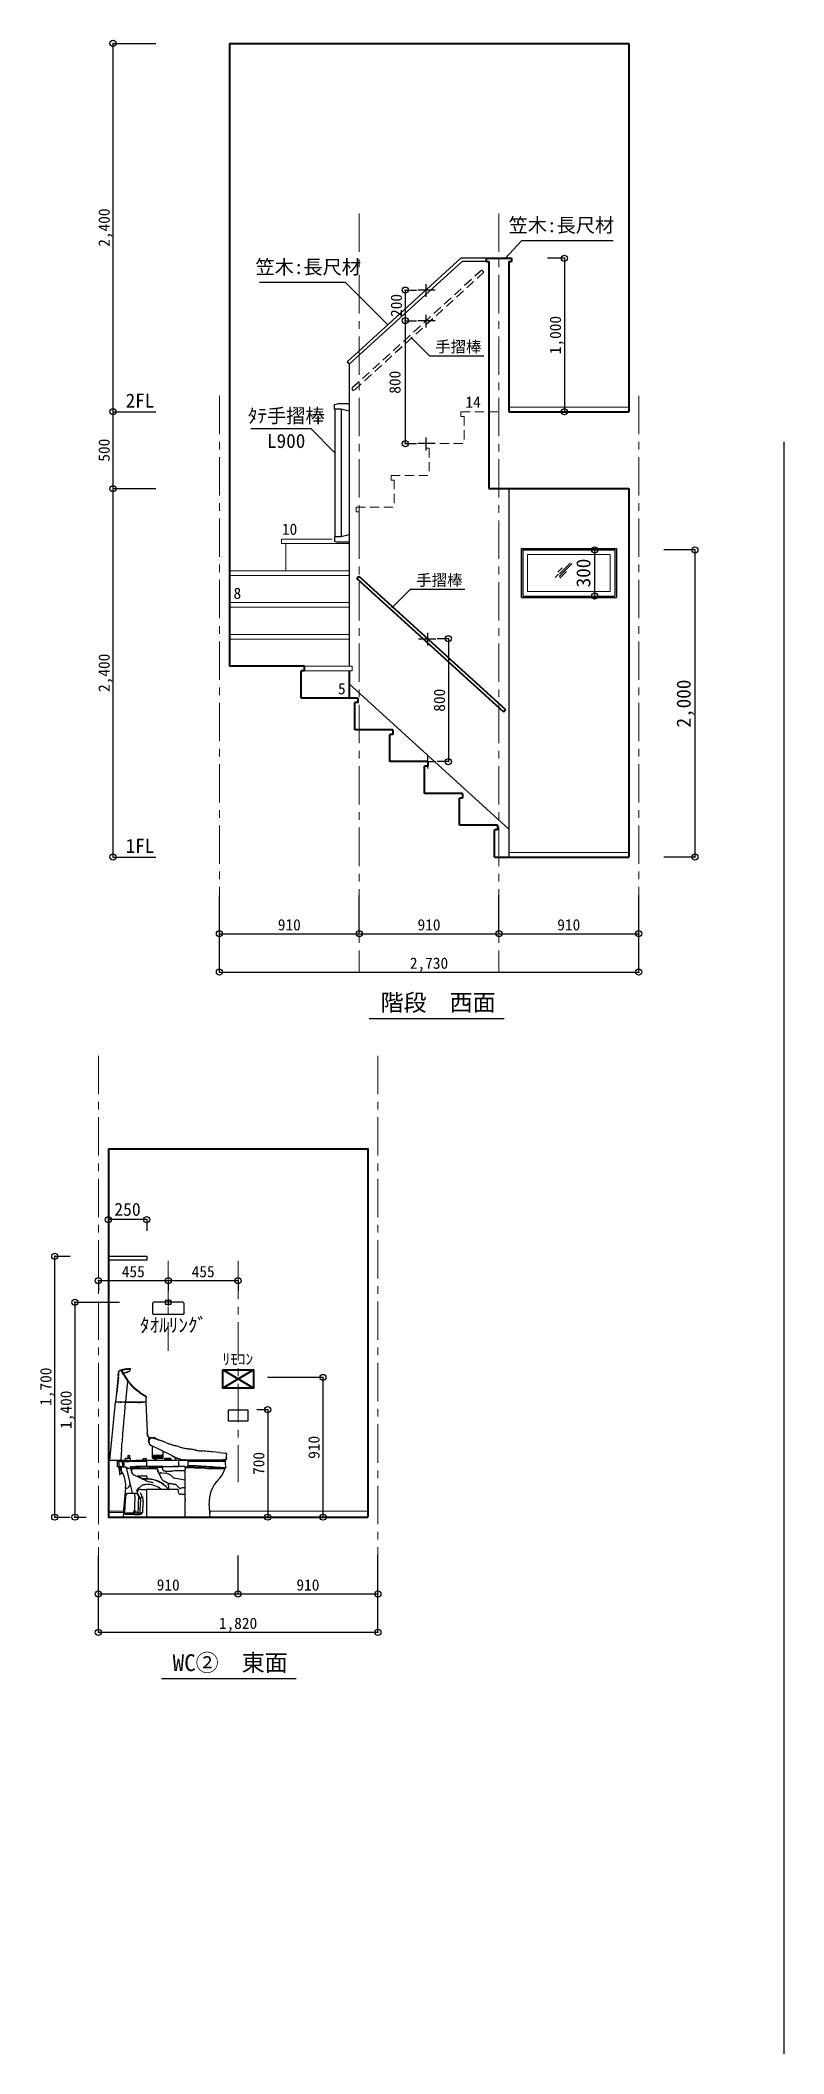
# Model space of a CAD drawing. Units: millimetres at full size, sheet at 1:50. Extents: x -31113 to 29332, y -20209 to 31249.
# Drawn here: x 24491 to 29332, y -8892 to 4223 of the extents above; entities that cross this region are included whole.
import ezdxf
from ezdxf.enums import TextEntityAlignment as Align

# ---------------------------------------------------------------- set-up
doc = ezdxf.new("R2010")
doc.units = ezdxf.units.MM
doc.header["$LTSCALE"] = 50
doc.header["$PDMODE"] = 32
doc.header["$PDSIZE"] = 40
doc.linetypes.add('CHAIN1', pattern=[8, 5, -1, 1, -1])
doc.linetypes.add('DASHED1', pattern=[1.8, 1.2, -0.6])
for name, color, linetype, lineweight in [('A-F_Layer175', 7, 'Continuous', 25), ('B-1_通り芯・通り番号', 1, 'CHAIN1', 18), ('B-2_柱(黄)', 4, 'Continuous', 9), ('B-3_仕上線(黄)', 3, 'Continuous', 40), ('B-4_下地・間柱(水色)', 4, 'DASHED1', 9), ('B-5_サッシ・室内建具', 7, 'Continuous', 25), ('B-6_住宅設備・造作', 1, 'Continuous', 18), ('B-A_文字', 7, 'Continuous', 25), ('B-F_寸法・方位', 7, 'Continuous', 25)]:
    doc.layers.add(name, color=color, linetype=linetype, lineweight=lineweight)
doc.styles.add('ＭＳ ゴシック', font='')
doc.styles.get('ＭＳ ゴシック').set_extended_font_data('MS Gothic')

msp = doc.modelspace()

# ---------------------------------------------------------------- texts
at = {"layer": 'B-A_文字', "style": 'ＭＳ ゴシック'}
for s, height, p in [('笠木:長尺材', 91.64, (27540.37, 2945.31)), ('笠木:長尺材', 91.64, (25891.77, 2673.02)), ('手摺棒', 73.31, (27062.93, 2168.88)), ('2FL', 91.64, (25046.37, 1802.94)), ('ﾀﾃ手摺棒', 91.64, (25842.28, 1704.33)), ('14', 73.31, (27259.24, 1807.72)), ('L900', 91.64, (25967.18, 1540.17)), ('10', 73.31, (26064.08, 979.91)), ('8', 73.31, (25748.99, 562.49)), ('手摺棒', 73.31, (26939.57, 648.25)), ('5', 73.31, (26429.05, -59.21)), ('1FL', 91.64, (25046.37, -1097.06)), ('階段\u3000西面', 110, (26706.02, -2132.52)), ('ﾀｵﾙﾘﾝｸﾞ', 91.64, (25139.43, -4219.02)), ('WC②\u3000東面', 110, (25352.5, -6432.52))]:
    msp.add_text(s, height=height, dxfattribs=at).set_placement(p, align=Align.BOTTOM_LEFT)
at = {"layer": 'B-F_寸法・方位', "style": 'ＭＳ ゴシック'}
for s, height, p in [('2,400', 73.31, (24964.56, 2878.29)), ('200', 73.31, (26867.59, 2421.15)), ('1,000', 73.31, (27903.34, 2178.29)), ('800', 73.31, (26858.44, 1921.07)), ('500', 73.31, (24964.56, 1478.29)), ('300', 91.64, (28100.24, 659.54)), ('2,400', 73.31, (24964.56, -21.71)), ('2,000', 91.64, (28753.19, -252.96)), ('800', 73.31, (27148.19, -150.28)), ('1,700', 73.31, (24584.96, -4671.71)), ('1,400', 73.31, (24716.3, -4821.71)), ('700', 73.31, (25971.72, -5121.71)), ('910', 73.31, (26331.06, -5016.71))]:
    msp.add_text(s, height=height, rotation=90, dxfattribs=at).set_placement(p, align=Align.BOTTOM_LEFT)
for s, height, p in [('910', 73.31, (26037.37, -1596.71)), ('910', 73.31, (26947.37, -1596.71)), ('910', 73.31, (27857.37, -1596.71)), ('2,730', 73.31, (26897.37, -1846.71)), ('250', 84.31, (24972.49, -3458.85)), ('455', 73.31, (25021.24, -3855.73)), ('455', 73.31, (25476.24, -3855.73)), ('910', 73.31, (25248.74, -5896.71)), ('910', 73.31, (26158.74, -5896.71)), ('1,820', 73.31, (25653.74, -6146.71))]:
    msp.add_text(s, height=height, dxfattribs=at).set_placement(p, align=Align.BOTTOM_LEFT)
at = {"layer": 'B-F_寸法・方位', "color": 4, "style": 'ＭＳ ゴシック'}
msp.add_text('ﾘﾓｺﾝ', height=73.31, dxfattribs=at).set_placement((25677.07, -4425.58), align=Align.BOTTOM_LEFT)

# ---------------------------------------------------------------- linework, layer by layer
at = {"layer": 'A-F_Layer175'}
msp.add_line((25183.74, -3458.85), (24933.74, -3458.85), dxfattribs=at)
at = {"layer": 'B-1_通り芯・通り番号'}
for p, q in [((26567.37, 3094.58), (26567.37, -1846.71)), ((27477.37, 3094.58), (27477.37, -1846.71)), ((25657.37, 1908.04), (25657.37, -1846.71)), ((28387.37, 1908.04), (28387.37, -1846.71)), ((24868.74, -2391.96), (24868.74, -6146.71)), ((24868.74, -2391.96), (24868.74, -6146.71)), ((26688.74, -2391.96), (26688.74, -6146.71)), ((26688.74, -2391.96), (26688.74, -6146.71)), ((25323.74, -3727.23), (25323.74, -4312.44)), ((25778.74, -3727.23), (25778.74, -5168.71))]:
    msp.add_line(p, q, dxfattribs=at)
at = {"layer": 'B-2_柱(黄)', "color": 7, "lineweight": 25}
for p, q in [((27622.37, 913.29), (27622.37, 593.29)), ((27632.37, 903.29), (28232.37, 903.29)), ((28232.37, 903.29), (28232.37, 603.29)), ((27622.37, 593.29), (28242.37, 593.29))]:
    msp.add_line(p, q, dxfattribs=at)
at = {"layer": 'B-2_柱(黄)'}
for p, q in [((27662.37, 873.29), (28202.37, 873.29)), ((27662.37, 873.29), (27662.37, 633.29)), ((27954.87, 816.07), (27869.89, 731.09)), ((27940.35, 818.22), (27870.66, 748.53)), ((28202.37, 873.29), (28202.37, 633.29)), ((27864.54, 745.1), (27843.3, 723.86)), ((27888.2, 786.5), (27859.96, 758.26)), ((27916.69, 763.92), (27872.86, 720.09)), ((27662.37, 633.29), (28202.37, 633.29))]:
    msp.add_line(p, q, dxfattribs=at)
at = {"layer": 'B-2_柱(黄)', "color": 7, "lineweight": 25}
for points in [[(27622.37, 913.29), (28242.37, 913.29), (28242.37, 593.29)], [(27632.37, 903.29), (27632.37, 603.29), (28232.37, 603.29)]]:
    msp.add_lwpolyline(points, dxfattribs=at)
at = {"layer": 'B-3_仕上線(黄)'}
for p, q in [((25722.37, 4203.29), (28322.37, 4203.29)), ((25722.37, 4203.29), (25722.37, 146.15)), ((28322.37, 4203.29), (28322.37, 1803.29)), ((27394.87, 2803.29), (27559.87, 2803.29)), ((27394.87, 2803.29), (27394.87, 2783.29)), ((27394.87, 2783.29), (27412.37, 2783.29)), ((27412.37, 2783.29), (27412.37, 1303.29)), ((27542.37, 2783.29), (27542.37, 1803.29)), ((27542.37, 2783.29), (27559.87, 2783.29)), ((27559.87, 2803.29), (27559.87, 2783.29)), ((27542.37, 1803.29), (28322.37, 1803.29)), ((27412.37, 1303.29), (28322.37, 1303.29)), ((28322.37, 1303.29), (28322.37, -1096.71)), ((26552.14, 717.67), (26565.61, 732.46)), ((26552.14, 717.67), (27505.99, -150.82)), ((26565.61, 732.46), (27519.45, -136.04)), ((26502.37, 116.15), (26502.37, -60.99)), ((27505.99, -150.82), (27519.45, -136.04)), ((27448.41, -1096.71), (28322.37, -1096.71)), ((24933.74, -2996.71), (26623.74, -2996.71)), ((26623.74, -2996.71), (26623.74, -5396.71))]:
    msp.add_line(p, q, dxfattribs=at)
for points in [[(24933.74, -2996.71), (26623.74, -2996.71), (26623.74, -5396.71)], [(24933.74, -2996.71), (24933.74, -5396.71), (26623.74, -5396.71)]]:
    msp.add_lwpolyline(points, dxfattribs=at)
at = {"layer": 'B-4_下地・間柱(水色)'}
for p, q in [((27229.87, 1803.29), (27229.87, 1773.29)), ((27229.87, 1803.29), (27477.37, 1803.29)), ((27249.87, 1773.29), (27229.87, 1773.29)), ((27249.87, 1773.29), (27249.87, 1596.15)), ((27002.37, 1596.15), (27002.37, 1566.15)), ((27002.37, 1596.15), (27249.87, 1596.15)), ((27022.37, 1566.15), (27002.37, 1566.15)), ((27022.37, 1566.15), (27022.37, 1389.01)), ((26774.87, 1389.01), (26774.87, 1359.01)), ((26774.87, 1389.01), (27022.37, 1389.01)), ((26794.87, 1359.01), (26774.87, 1359.01)), ((26794.87, 1359.01), (26794.87, 1181.86)), ((26547.37, 1181.86), (26547.37, 1151.86)), ((26547.37, 1181.86), (26794.87, 1181.86)), ((26567.37, 1151.86), (26547.37, 1151.86)), ((26567.37, 1151.86), (26567.37, 974.72))]:
    msp.add_line(p, q, dxfattribs=at)
at = {"layer": 'B-4_下地・間柱(水色)', "color": 3, "linetype": 'Continuous', "lineweight": 40}
for p, q in [((26211.74, 146.15), (25722.37, 146.15)), ((26211.74, 116.15), (26211.74, 146.15)), ((26211.74, 116.15), (26188.87, 116.15)), ((26188.87, -60.99), (26188.87, 116.15)), ((26558.41, -60.99), (26188.87, -60.99)), ((26538.41, -268.14), (26538.41, -90.99)), ((26785.91, -268.14), (26538.41, -268.14)), ((26785.91, -298.14), (26765.91, -298.14)), ((26765.91, -475.28), (26765.91, -298.14)), ((26785.91, -268.14), (26785.91, -298.14)), ((27013.41, -475.28), (26765.91, -475.28)), ((27013.41, -505.28), (26993.41, -505.28)), ((26993.41, -682.42), (26993.41, -505.28)), ((27013.41, -475.28), (27013.41, -505.28)), ((27240.91, -682.42), (26993.41, -682.42)), ((27240.91, -712.42), (27220.91, -712.42)), ((27220.91, -889.56), (27220.91, -712.42)), ((27240.91, -682.42), (27240.91, -712.42)), ((27468.41, -889.56), (27220.91, -889.56)), ((27468.41, -889.56), (27468.41, -919.56)), ((27468.41, -919.56), (27448.41, -919.56)), ((27448.41, -1096.71), (27448.41, -919.56))]:
    msp.add_line(p, q, dxfattribs=at)
msp.add_lwpolyline([(26558.41, -60.99), (26558.41, -90.99), (26538.41, -90.99)], dxfattribs=at)
at = {"layer": 'B-5_サッシ・室内建具'}
for p, q in [((27237.61, 2783.29), (26501.7, 2113.23)), ((27394.87, 2803.29), (27229.87, 2803.29)), ((27394.87, 2783.29), (27237.61, 2783.29))]:
    msp.add_line(p, q, dxfattribs=at)
for points in [[(27229.87, 2803.29), (26488.23, 2128.02), (26501.7, 2113.23)], [(26502.37, 2113.23), (26502.37, 1881.36), (26502.37, 146.15)]]:
    msp.add_lwpolyline(points, dxfattribs=at)
at = {"layer": 'B-6_住宅設備・造作', "color": 4, "lineweight": 9}
for p, q in [((26062.15, 974.72), (26062.15, 944.72)), ((26390.85, 974.72), (26062.15, 974.72)), ((26502.37, 944.72), (26062.15, 944.72)), ((26089.16, 944.72), (26089.16, 767.58)), ((26502.37, 767.58), (25722.37, 767.58)), ((26502.37, 737.58), (25722.37, 737.58)), ((26502.37, 560.44), (25722.37, 560.44)), ((26502.37, 530.44), (25722.37, 530.44)), ((26502.37, 353.29), (25722.37, 353.29)), ((26502.37, 323.29), (25722.37, 323.29)), ((26211.74, 146.15), (26521.65, 146.15)), ((26521.65, 116.15), (26521.65, 146.15)), ((26211.74, 116.15), (26521.65, 116.15)), ((26502.37, 30.61), (27542.37, -916.33))]:
    msp.add_line(p, q, dxfattribs=at)
at = {"layer": 'B-A_文字'}
for p, q in [((27518.72, 2800.99), (27626.96, 2920.05)), ((27626.96, 2920.05), (28222.25, 2920.05)), ((25918.94, 2647.77), (26475.41, 2647.77)), ((26751.55, 2371.63), (26475.41, 2647.77)), ((26904.02, 2289.95), (27025.67, 2168.29)), ((27025.67, 2168.29), (27378.04, 2168.29)), ((26405.85, 1849.89), (26425.32, 1855.11)), ((26405.85, 1821.47), (26405.85, 1849.89)), ((26502.37, 1855.11), (26425.32, 1855.11)), ((26449.48, 1821.47), (26405.85, 1821.47)), ((26409.48, 1821.47), (26409.48, 988.75)), ((26449.48, 1821.47), (26449.48, 988.75)), ((26502.37, 1807.29), (26449.48, 1821.47)), ((25861.71, 1693.63), (26252.55, 1693.63)), ((26407.4, 1538.78), (26252.55, 1693.63)), ((29331.82, 1608.33), (29331.82, -8891.67)), ((27542.37, 1303.29), (27542.37, -1096.71)), ((26502.37, 955.11), (26425.32, 955.11)), ((26502.37, 1002.92), (26449.48, 988.75))]:
    msp.add_line(p, q, dxfattribs=at)
at = {"layer": 'B-A_文字', "linetype": 'DASHED1'}
for p, q in [((27365, 2726.34), (26517.43, 1954.6)), ((27379.16, 2712.18), (26530.89, 1939.81)), ((27365, 2726.34), (27379.16, 2712.18)), ((26517.43, 1954.6), (26530.89, 1939.81))]:
    msp.add_line(p, q, dxfattribs=at)
at = {"layer": 'B-A_文字', "color": 1, "lineweight": 18}
for p, q in [((27542.37, 1833.29), (28322.37, 1833.29)), ((27542.37, -1066.71), (28322.37, -1066.71)), ((24933.74, -5366.71), (25030.74, -5366.71)), ((25594.19, -5356.71), (26623.74, -5356.71))]:
    msp.add_line(p, q, dxfattribs=at)
at = {"layer": 'B-A_文字'}
for points in [[(26449.48, 988.75), (26405.85, 988.75), (26405.85, 960.32), (26425.32, 955.11)], [(26780.66, 526.01), (26902.31, 647.67), (27254.68, 647.67)]]:
    msp.add_lwpolyline(points, dxfattribs=at)
at = {"layer": 'B-F_寸法・方位'}
for p, q in [((24964.56, 1803.29), (24964.56, 4203.29)), ((24964.56, 4203.29), (25242.75, 4203.29)), ((27903.34, 2803.29), (27794.56, 2803.29)), ((27903.34, 2803.29), (27903.34, 1803.29)), ((27002.37, 2552.13), (27002.37, 2635.04)), ((26867.59, 2596.15), (26940.84, 2596.15)), ((26867.59, 2596.15), (26867.59, 2396.15)), ((27062.92, 2596.15), (26950, 2596.15)), ((26867.59, 2396.15), (26940.84, 2396.15)), ((26867.59, 2396.15), (26867.59, 1596.15)), ((27062.92, 2396.15), (26950, 2396.15)), ((27002.37, 2352.13), (27002.37, 2435.04)), ((24964.56, 1303.29), (24964.56, 1803.29)), ((24964.56, 1803.29), (25242.75, 1803.29)), ((27903.34, 1803.29), (27794.56, 1803.29)), ((26867.59, 1596.15), (26940.84, 1596.15)), ((27062.92, 1596.15), (26950, 1596.15)), ((27002.37, 1552.13), (27002.37, 1635.04)), ((24964.56, -1096.71), (24964.56, 1303.29)), ((24964.56, 1303.29), (25242.75, 1303.29)), ((28100.24, 903.29), (28100.24, 603.29)), ((28753.19, 903.29), (28551.84, 903.29)), ((28753.19, 903.29), (28753.19, -1096.71)), ((26952.86, 324.72), (27065.79, 324.72)), ((27013.41, 280.7), (27013.41, 363.61)), ((27148.19, 324.72), (27074.94, 324.72)), ((27148.19, 324.72), (27148.19, -475.28)), ((26952.86, -475.28), (27065.79, -475.28)), ((27013.41, -519.3), (27013.41, -436.39)), ((27148.19, -475.28), (27074.94, -475.28)), ((24964.56, -1096.71), (25242.75, -1096.71)), ((28753.19, -1096.71), (28551.84, -1096.71)), ((25657.37, -1596.71), (25657.37, -1346.71)), ((26567.37, -1596.71), (26567.37, -1346.71)), ((27477.37, -1596.71), (27477.37, -1346.71)), ((28387.37, -1596.71), (28387.37, -1346.71)), ((25657.37, -1846.71), (25657.37, -1596.71)), ((25657.37, -1596.71), (26567.37, -1596.71)), ((26567.37, -1596.71), (27477.37, -1596.71)), ((27477.37, -1596.71), (28387.37, -1596.71)), ((28387.37, -1846.71), (28387.37, -1596.71)), ((25657.37, -1846.71), (28387.37, -1846.71)), ((26632.83, -2148.5), (27511.07, -2148.5)), ((24933.74, -3458.85), (24933.74, -3530.99)), ((25183.74, -3458.85), (25183.74, -3530.99)), ((24584.96, -5396.71), (24584.96, -3696.71)), ((24584.96, -3696.71), (24685.56, -3696.71)), ((24868.74, -3855.73), (25323.74, -3855.73)), ((24868.74, -3855.73), (24868.74, -3922.28)), ((25323.74, -3855.73), (25323.74, -3922.28)), ((25323.74, -3855.73), (25778.74, -3855.73)), ((25778.74, -3855.73), (25778.74, -3922.28)), ((24716.3, -3996.71), (24716.3, -5396.71)), ((24716.3, -3996.71), (25006.75, -3996.71)), ((25222.74, -4071.71), (25222.74, -4001.71)), ((25419.74, -3996.71), (25227.74, -3996.71)), ((25323.74, -3975.71), (25323.74, -4019.1)), ((25424.74, -4001.71), (25424.74, -4071.71)), ((25419.74, -4076.71), (25227.74, -4076.71)), ((25000.51, -4451.66), (24998.96, -4467.3)), ((25000.45, -4457), (25000.39, -4457.88)), ((25000.52, -4456.13), (25000.45, -4457)), ((25000.51, -4451.66), (25000.75, -4451.66)), ((25000.58, -4455.26), (25000.52, -4456.13)), ((25000.63, -4454.39), (25000.58, -4455.26)), ((25000.78, -4453.24), (25000.63, -4455.65)), ((25000.79, -4453.25), (25000.64, -4455.67)), ((25000.66, -4450.16), (25000.79, -4450.16)), ((25017.15, -4438.04), (25018.93, -4437.6)), ((25017.98, -4439.86), (25018.62, -4440.62)), ((25017.98, -4439.86), (25018.62, -4440.62)), ((25021.07, -4451.38), (25026.84, -4460.56)), ((25025.57, -4451.38), (25024.46, -4449.66)), ((25025.57, -4451.38), (25027.11, -4453.77)), ((25027.11, -4453.77), (25028.64, -4456.16)), ((25028.64, -4456.16), (25030.17, -4458.55)), ((25030.17, -4458.55), (25031.7, -4460.94)), ((25045.07, -4456.16), (25031.46, -4460.57)), ((25045.87, -4455.18), (25046.04, -4455.13)), ((25045.87, -4455.18), (25046.04, -4455.13)), ((25046.04, -4455.13), (25046.22, -4455.07)), ((25046.04, -4455.13), (25046.21, -4455.08)), ((25046.21, -4455.08), (25046.38, -4455.02)), ((25046.22, -4455.07), (25046.4, -4455.02)), ((25046.38, -4455.02), (25046.55, -4454.97)), ((25046.4, -4455.02), (25046.58, -4454.96)), ((25046.55, -4454.97), (25046.72, -4454.92)), ((25046.58, -4454.96), (25046.76, -4454.91)), ((25047.06, -4454.81), (25046.72, -4454.92)), ((25046.76, -4454.91), (25046.94, -4454.85)), ((25046.94, -4454.85), (25047.11, -4454.8)), ((25047.06, -4454.81), (25047.23, -4454.76)), ((25047.11, -4454.8), (25047.29, -4454.74)), ((25047.23, -4454.76), (25047.41, -4454.71)), ((25047.29, -4454.74), (25047.47, -4454.69)), ((25047.41, -4454.71), (25047.58, -4454.65)), ((25047.47, -4454.69), (25047.65, -4454.63)), ((25047.65, -4454.63), (25047.98, -4454.53)), ((25051.49, -4453.52), (25052.1, -4453.35)), ((25055.63, -4453.14), (25051.78, -4454.21)), ((25052.1, -4453.35), (25052.71, -4453.18)), ((25052.71, -4453.18), (25053.32, -4453.01)), ((25053.32, -4453.01), (25053.93, -4452.83)), ((25054.94, -4430.89), (25055.18, -4430.87)), ((25055.18, -4430.87), (25055.41, -4430.84)), ((25055.41, -4430.84), (25055.64, -4430.82)), ((25055.64, -4430.82), (25055.87, -4430.8)), ((25055.87, -4430.8), (25056.11, -4430.78)), ((25056.11, -4430.78), (25056.34, -4430.75)), ((25056.34, -4430.75), (25056.49, -4430.74)), ((25056.72, -4430.72), (25056.82, -4430.71)), ((25057.03, -4430.69), (25056.82, -4430.71)), ((25057.03, -4430.69), (25057.14, -4430.68)), ((25057.14, -4430.68), (25057.27, -4430.66)), ((25057.27, -4430.66), (25058.77, -4430.6)), ((25057.59, -4451.82), (25057.72, -4451.78)), ((25077.22, -4432.71), (25076.96, -4433.66)), ((24986.92, -4589.16), (24981.31, -4646.16)), ((24986.92, -4589.16), (24988.29, -4589.16)), ((24998.33, -4473.77), (24987.02, -4588.16)), ((24987.02, -4588.16), (24988.36, -4588.16)), ((24988.36, -4588.16), (24988.38, -4588.37)), ((24998.84, -4484.85), (24989.08, -4583.66)), ((24998.95, -4484.8), (24989.18, -4583.66)), ((24992.11, -4554), (24989.19, -4583.66)), ((24998.28, -4471.75), (24998.1, -4473.01)), ((24998.7, -4464.32), (24998.53, -4465.58)), ((24998.66, -4465.06), (24998.61, -4465.8)), ((24998.7, -4464.32), (24998.66, -4465.06)), ((24999.57, -4471.47), (24999.58, -4471.26)), ((24999.65, -4470.8), (24999.58, -4471.24)), ((24999.58, -4471.26), (24999.64, -4470.82)), ((25000.06, -4463.11), (25000, -4463.54)), ((25030.86, -4459.62), (25031.95, -4461.34)), ((25036.34, -4475.56), (25031.58, -4468.07)), ((25031.7, -4460.94), (25033.23, -4463.33)), ((25033.23, -4463.33), (25034.76, -4465.73)), ((25034.42, -4465.19), (25034.83, -4465.83)), ((25034.76, -4465.73), (25036.29, -4468.12)), ((25034.83, -4465.83), (25035.23, -4466.46)), ((25035.23, -4466.46), (25035.64, -4467.09)), ((25035.64, -4467.09), (25036.04, -4467.73)), ((25036.04, -4467.73), (25036.45, -4468.36)), ((25036.29, -4468.12), (25037.82, -4470.51)), ((25036.34, -4475.56), (25036.48, -4475.78)), ((25036.48, -4475.78), (25038.71, -4479.25)), ((25037.12, -4469.42), (25038.23, -4471.15)), ((25037.82, -4470.51), (25039.36, -4472.9)), ((25038.91, -4472.21), (25040.89, -4475.3)), ((25039.36, -4472.9), (25040.89, -4475.3)), ((25040.89, -4475.3), (25045.67, -4482.73)), ((25056.46, -4534.56), (25044.46, -4646.19)), ((25051.23, -4491.23), (25051.93, -4492.29)), ((25052.63, -4493.34), (25053.33, -4494.4)), ((25054.03, -4495.45), (25054.31, -4495.88)), ((25054.73, -4496.51), (25055.01, -4496.94)), ((25059.3, -4510.11), (25059.36, -4510.21)), ((25062.58, -4507.95), (25062.64, -4508.04)), ((25062.64, -4508.04), (25063.59, -4509.34)), ((25062.64, -4508.04), (25063.19, -4508.79)), ((25063.19, -4508.79), (25063.73, -4509.54)), ((25069.16, -4516.92), (25070.19, -4518.28)), ((25070.53, -4518.71), (25072.23, -4520.95)), ((25142.64, -4585.08), (25143.63, -4585.77)), ((25143.63, -4585.77), (25156.17, -4594.43)), ((26331.06, -4486.71), (25971.06, -4486.71)), ((26331.06, -4486.71), (26331.06, -5396.71)), ((24944.35, -5026.16), (24981.14, -4647.88)), ((25044.28, -4647.99), (24981.14, -4647.88)), ((24981.38, -4647.51), (24982.54, -4646.79)), ((25178.02, -4646.71), (24981.81, -4646.71)), ((25009.51, -4646.79), (24982.54, -4646.79)), ((25009.51, -4646.79), (25021.11, -4646.79)), ((25044.31, -4646.8), (25021.11, -4646.79)), ((25038.56, -4712.93), (25032.67, -4777.87)), ((25044.28, -4647.99), (25038.56, -4712.93)), ((25128.5, -4648), (25044.28, -4647.99)), ((25044.3, -4647.59), (25044.31, -4646.8)), ((25044.31, -4646.8), (25128, -4646.8)), ((25128.5, -4649.78), (25128.5, -4647.21)), ((25129, -4650.56), (25129, -4646.79)), ((25129, -4646.79), (25140, -4646.79)), ((25129, -4650.56), (25140, -4650.58)), ((25140, -4646.79), (25140, -4650.58)), ((25140.5, -4649.8), (25140.5, -4647.21)), ((25178.57, -4647.99), (25140.5, -4648)), ((25141, -4646.8), (25142.95, -4646.8)), ((25142.95, -4646.8), (25161.73, -4646.8)), ((25158.16, -4595.77), (25158.81, -4596.2)), ((25174.58, -4646.8), (25161.73, -4646.8)), ((25167.78, -4602.18), (25168.31, -4602.53)), ((25168.31, -4602.53), (25168.83, -4602.88)), ((25168.83, -4602.88), (25169.36, -4603.22)), ((25169.36, -4603.22), (25169.89, -4603.57)), ((25169.89, -4603.57), (25170.42, -4603.92)), ((25170.42, -4603.92), (25170.95, -4604.27)), ((25170.95, -4604.27), (25171.48, -4604.61)), ((25171.48, -4604.61), (25172.01, -4604.96)), ((25172.01, -4604.96), (25172.53, -4605.3)), ((25172.75, -4605.44), (25172.53, -4605.3)), ((25172.75, -4605.44), (25172.85, -4605.51)), ((25177.19, -4646.8), (25174.58, -4646.8)), ((25177.19, -4646.8), (25178.35, -4647.6)), ((25177.51, -4610.6), (25178.51, -4646.2)), ((25177.63, -4614.55), (25177.68, -4616.63)), ((25177.72, -4618.17), (25177.74, -4618.91)), ((25178.57, -4647.99), (25186.24, -4840.13)), ((25971.72, -4696.71), (25901.69, -4696.71)), ((25971.72, -4696.71), (25971.72, -5396.71)), ((25020.35, -4950.51), (25017.92, -4988.35)), ((25198.04, -4878.82), (25196.26, -4896.51)), ((25197.61, -4879.06), (25197.57, -4879.24)), ((25197.64, -4878.93), (25197.61, -4879.06)), ((25199.08, -4900.7), (25199.08, -4901.16)), ((25201.44, -4918.3), (25200.09, -4911.46)), ((25207.79, -4879.25), (25213.75, -4879.82)), ((25347.99, -4995.73), (25211.66, -4930.71)), ((25220.65, -5010.71), (25220.65, -4935)), ((25220.85, -5010.71), (25220.85, -4935.09)), ((25223.22, -4880.39), (25223.86, -4880.05)), ((25225.26, -4881.73), (25242.39, -4886)), ((25230.16, -4881.71), (25231.08, -4881.94)), ((25230.6, -4877.17), (25239.65, -4884.24)), ((25235.2, -4882.96), (25235.6, -4883.06)), ((25235.6, -4883.06), (25236, -4883.17)), ((25237.05, -4883.48), (25239.32, -4884.14)), ((25240.95, -4884.67), (25245.17, -4886.19)), ((25244.63, -4885.99), (25245.17, -4886.19)), ((25253.95, -4889.78), (25281.41, -4900.27)), ((25290.55, -5010.71), (25290.55, -4968.35)), ((25290.75, -5010.71), (25290.75, -4968.48)), ((25654.48, -4975.32), (25609.5, -4971.64)), ((25654.48, -4975.32), (25697.46, -4980.21)), ((25042.05, -5026.71), (24944.85, -5026.71)), ((24991.11, -5030.13), (24992.28, -5067.51)), ((24997.19, -5029.44), (24991.59, -5029.62)), ((25027.78, -5066.9), (24992.8, -5068)), ((24995.6, -5026.71), (24995.66, -5028.39)), ((24996.17, -5028.87), (24995.66, -5028.39)), ((24996.1, -5026.71), (24996.17, -5028.87)), ((24997.17, -5028.84), (24996.17, -5028.87)), ((24997.27, -5031.84), (24997.1, -5026.71)), ((24997.27, -5031.84), (24998.77, -5031.79)), ((24998.61, -5026.71), (24998.77, -5031.79)), ((25015.92, -5031.75), (24999.28, -5032.28)), ((25003.14, -5070.85), (25002.99, -5068.45)), ((25003.37, -5082.07), (25003.08, -5077.35)), ((25003.45, -5076.06), (25003.34, -5074.28)), ((25003.74, -5071.74), (25003.74, -5033.89)), ((25003.87, -5082.08), (25006.02, -5117.73)), ((25005.46, -5033.7), (25005.74, -5033.7)), ((25005.74, -5033.7), (25006.37, -5033.69)), ((25006.39, -5033.71), (25006.54, -5033.71)), ((25011.78, -5070.22), (25007.62, -5070.46)), ((25012.09, -5033.71), (25007.75, -5033.71)), ((25012.06, -5033.68), (25015.38, -5033.67)), ((25013.05, -5031.34), (25012.9, -5026.71)), ((25022.31, -5026.71), (25013.2, -5026.71)), ((25015.38, -5033.67), (25019.92, -5033.67)), ((25017.92, -4988.35), (25015.43, -5026.2)), ((25015.43, -5026.71), (25015.43, -5026.2)), ((25016.26, -5026.71), (25016.41, -5031.24)), ((25016.47, -5067.63), (25016.61, -5070.03)), ((25016.51, -5068.37), (25040.27, -5068.56)), ((25016.82, -5073.46), (25016.93, -5075.24)), ((25017.23, -5081.28), (25019.18, -5113.7)), ((25017.45, -5076.48), (25017.74, -5081.2)), ((25019.92, -5033.67), (25025.67, -5033.66)), ((25024.36, -5023.71), (25024.5, -5023.71)), ((25025.67, -5033.66), (25032.57, -5033.66)), ((25028.27, -5066.38), (25027.02, -5026.71)), ((25033.7, -5043.8), (25027.56, -5044)), ((25034.69, -5047.77), (25027.69, -5047.99)), ((25031.86, -5066.67), (25028.08, -5066.79)), ((25034.62, -5061.58), (25028.12, -5061.79)), ((25028.16, -5062.79), (25028.39, -5062.78)), ((25028.5, -5066.28), (25028.36, -5061.78)), ((25032.16, -5061.66), (25032.2, -5063.14)), ((25032.25, -5063.16), (25032.34, -5066.16)), ((25032.57, -5033.66), (25040.52, -5033.65)), ((25034.21, -5044.29), (25034.31, -5047.29)), ((25034.69, -5047.77), (25035.1, -5061.07)), ((25040.52, -5033.65), (25049.38, -5033.65)), ((25042.55, -5013.61), (25042.55, -5026.21)), ((25042.8, -5013.61), (25042.8, -5025.71)), ((25043.8, -5012.61), (25074.8, -5012.61)), ((25063.3, -5026.71), (25043.8, -5026.71)), ((25044.05, -5012.11), (25074.55, -5012.11)), ((25049.38, -5033.65), (25058.96, -5033.64)), ((25090.29, -5239.26), (25053.91, -5081.7)), ((25057.66, -5077.39), (25057.53, -5077.39)), ((25057.66, -5077.39), (25083.25, -5077.6)), ((25058.96, -5033.64), (25069.06, -5033.63)), ((25063.47, -5026.71), (25074.8, -5026.71)), ((25063.54, -5005.31), (25063.54, -5006.28)), ((25070.04, -5007.36), (25064.04, -5007.36)), ((25183.74, -5033.58), (25069.06, -5033.63)), ((25070.54, -5006.28), (25070.54, -5005.31)), ((25075.8, -5013.61), (25075.8, -5025.71)), ((25076.05, -5013.61), (25076.05, -5026.21)), ((25076.55, -5026.71), (25159.7, -5026.71)), ((25082.65, -5090.6), (25085.39, -5102.47)), ((25083.08, -5069.7), (25086.19, -5069.7)), ((25085.19, -5102.52), (25083.44, -5102.92)), ((25250.66, -5083.74), (25093.4, -5082.47)), ((25100.97, -5069.84), (25098.99, -5069.81)), ((25103.95, -5069.89), (25105.64, -5069.91)), ((25104.87, -5069.67), (25106.56, -5069.45)), ((25105.64, -5069.91), (25107.33, -5069.94)), ((25106.56, -5069.45), (25108.24, -5069.23)), ((25107.33, -5069.94), (25109.02, -5069.97)), ((25108.24, -5069.23), (25109.93, -5069.01)), ((25109.02, -5069.97), (25110.71, -5070)), ((25131.98, -5066.81), (25109.85, -5066.85)), ((25109.93, -5069.01), (25111.62, -5068.8)), ((25110.71, -5070), (25112.4, -5070.02)), ((25111.62, -5068.8), (25113.31, -5068.58)), ((25112.4, -5070.02), (25113.67, -5070.04)), ((25112.71, -5079.62), (25112.47, -5079.6)), ((25113.31, -5068.58), (25114.99, -5068.36)), ((25114.98, -5070.06), (25113.67, -5070.04)), ((25563.73, -5026.71), (25114.08, -5026.71)), ((25114.82, -5079.71), (25114.57, -5079.7)), ((25250.66, -5080.8), (25114.82, -5079.71)), ((25114.99, -5068.36), (25116.68, -5068.14)), ((25115.44, -5070.02), (25115.92, -5070.07)), ((25116.48, -5070.07), (25115.92, -5070.07)), ((25116.68, -5068.14), (25118.37, -5067.93)), ((25118.37, -5067.93), (25120.05, -5067.71)), ((25120.05, -5067.71), (25121.74, -5067.49)), ((25154.14, -5066.77), (25131.98, -5066.81)), ((25133.34, -5067.23), (25147.38, -5067.2)), ((25163.36, -5070.09), (25139.92, -5070.08)), ((25183.32, -5066.71), (25154.14, -5066.77)), ((25160.2, -5016.91), (25160.2, -5026.21)), ((25160.7, -5017.67), (25160.89, -5017.67)), ((25160.71, -5025.51), (25160.7, -5017.67)), ((25160.72, -5025.51), (25160.89, -5025.51)), ((25165.5, -5026.71), (25160.75, -5026.71)), ((25160.89, -5017.67), (25160.89, -5025.51)), ((25161, -5016.91), (25161, -5025.51)), ((25161.7, -5015.41), (25178.8, -5015.41)), ((25178.8, -5016.21), (25161.7, -5016.21)), ((25161.7, -5026.21), (25178.8, -5026.21)), ((25162, -5016.2), (25162, -5015.71)), ((25162.4, -5015.71), (25162, -5015.71)), ((25162.4, -5016.2), (25162, -5016.2)), ((25162.4, -5015.71), (25162.4, -5016.2)), ((25162.5, -5026.46), (25163.51, -5026.46)), ((25179.75, -5026.71), (25165.7, -5026.71)), ((25177, -5026.46), (25178.01, -5026.46)), ((25178.1, -5016.2), (25178.1, -5015.71)), ((25178.5, -5015.71), (25178.1, -5015.71)), ((25178.5, -5016.2), (25178.1, -5016.2)), ((25178.5, -5015.71), (25178.5, -5016.2)), ((25179.5, -5025.51), (25179.5, -5016.91)), ((25180.3, -5016.91), (25180.3, -5026.21)), ((25370.69, -5026.71), (25180.8, -5026.71)), ((25183.74, -5066.71), (25183.74, -5033.58)), ((25222.15, -5012.01), (25289.25, -5012.01)), ((25222.15, -5012.21), (25234.25, -5012.21)), ((25227.85, -4992.6), (25227.85, -4998.97)), ((25227.85, -5002.3), (25227.85, -5008.65)), ((25228.15, -4992.61), (25228.15, -4998.98)), ((25228.15, -5002.31), (25228.15, -5008.66)), ((25228.45, -4992), (25254.65, -4992)), ((25228.45, -4992.31), (25254.65, -4992.31)), ((25228.45, -4994.31), (25228.45, -4999.75)), ((25228.45, -4994.31), (25254.65, -4994.31)), ((25228.45, -4999.75), (25254.65, -4999.75)), ((25228.45, -4999.94), (25254.65, -4999.94)), ((25228.45, -5001.7), (25254.65, -5001.7)), ((25228.45, -5002.01), (25254.65, -5002.01)), ((25228.45, -5004.01), (25228.45, -5009.43)), ((25228.45, -5004.01), (25254.65, -5004.01)), ((25228.45, -5009.43), (25254.65, -5009.43)), ((25228.45, -5009.62), (25254.65, -5009.62)), ((25234.75, -5012.71), (25234.75, -5019.5)), ((25234.75, -5019.5), (25234.75, -5019.71)), ((25235.05, -5018.01), (25235.05, -5012.01)), ((25245.05, -5012.6), (25235.05, -5012.6)), ((25245.04, -5014.75), (25235.06, -5014.75)), ((25235.24, -5019.97), (25235.25, -5019.76)), ((25235.25, -5018.38), (25244.85, -5018.38)), ((25235.25, -5019.76), (25235.25, -5018.38)), ((25235.35, -5018.31), (25244.75, -5018.31)), ((25236.25, -5021.2), (25243.85, -5021.2)), ((25236.25, -5021.22), (25243.85, -5021.22)), ((25243.98, -5067.08), (25274.29, -5067.08)), ((25244.4, -5070.15), (25252.65, -5070.15)), ((25244.85, -5018.38), (25244.85, -5019.75)), ((25244.85, -5019.75), (25244.86, -5019.97)), ((25245.05, -5018.01), (25245.05, -5012.01)), ((25245.35, -5012.71), (25245.35, -5019.49)), ((25245.36, -5019.71), (25245.35, -5019.49)), ((25289.25, -5012.21), (25245.85, -5012.21)), ((25254.65, -5085.75), (25250.65, -5086)), ((25252.65, -5079.36), (25252.65, -5070.15)), ((25252.65, -5070.15), (25253.13, -5070.15)), ((25252.65, -5082.86), (25252.65, -5085.87)), ((25254.65, -4994.31), (25254.65, -4999.75)), ((25254.65, -5004.01), (25254.65, -5009.43)), ((25254.65, -5082.86), (25254.65, -5085.75)), ((25254.95, -4992.61), (25254.95, -4998.98)), ((25254.95, -5002.31), (25254.95, -5008.66)), ((25255.25, -4992.6), (25255.25, -4998.97)), ((25255.25, -5002.3), (25255.25, -5008.65)), ((25256.15, -4992.6), (25256.15, -4998.97)), ((25256.15, -5002.3), (25256.15, -5008.65)), ((25256.45, -4992.61), (25256.45, -4998.98)), ((25256.45, -5002.31), (25256.45, -5008.66)), ((25256.75, -4992), (25282.95, -4992)), ((25256.75, -4992.31), (25282.95, -4992.31)), ((25256.75, -4994.31), (25256.75, -4999.75)), ((25256.75, -4994.31), (25282.95, -4994.31)), ((25256.75, -4999.75), (25282.95, -4999.75)), ((25256.75, -4999.94), (25282.95, -4999.94)), ((25256.75, -5001.7), (25282.95, -5001.7)), ((25256.75, -5002.01), (25282.95, -5002.01)), ((25256.75, -5004.01), (25256.75, -5009.43)), ((25256.75, -5004.01), (25282.95, -5004.01)), ((25256.75, -5009.43), (25282.95, -5009.43)), ((25256.75, -5009.62), (25282.95, -5009.62)), ((25279.87, -5107.18), (25308.4, -5109.48)), ((25282.95, -4994.31), (25282.95, -4999.75)), ((25282.95, -5004.01), (25282.95, -5009.43)), ((25283.25, -4992.61), (25283.25, -4998.98)), ((25283.25, -5002.31), (25283.25, -5008.66)), ((25283.55, -4992.6), (25283.55, -4998.97)), ((25283.55, -5002.3), (25283.55, -5008.65)), ((25285.16, -5071.98), (25285.43, -5075.97)), ((25285.43, -5075.97), (25285.82, -5081.6)), ((25299.3, -5016.91), (25299.3, -5026.21)), ((25299.5, -5016.91), (25299.5, -5020.11)), ((25299.5, -5020.4), (25299.5, -5025.91)), ((25300, -5020.61), (25339.8, -5020.61)), ((25300, -5026.41), (25301, -5026.41)), ((25339, -5015.41), (25300.8, -5015.41)), ((25339, -5015.61), (25300.8, -5015.61)), ((25301.5, -5025.91), (25301.5, -5020.61)), ((25338.3, -5022.71), (25301.5, -5022.71)), ((25301.5, -5023.75), (25338.3, -5023.75)), ((25301.5, -5024.71), (25338.3, -5024.71)), ((25317, -5111.58), (25334.18, -5118.8)), ((25338.3, -5020.61), (25338.3, -5025.91)), ((25338.8, -5026.41), (25339.8, -5026.41)), ((25340.3, -5020.11), (25340.3, -5016.91)), ((25340.3, -5025.91), (25340.3, -5020.4)), ((25340.5, -5016.91), (25340.5, -5025.71)), ((25341, -5026.21), (25367.17, -5026.21)), ((25349.45, -4996.92), (25347.67, -4995.6)), ((25373.32, -5026.21), (25367.26, -5026.21)), ((25374.16, -5025.06), (25374.21, -5025.67)), ((25392.65, -5016.57), (25393.03, -5016.66)), ((25393.74, -5066.64), (25393.74, -5033.14)), ((25407.38, -5020.45), (25397.68, -5017.68)), ((25429.1, -5023.52), (25436.61, -5023.7)), ((25432.11, -5066.73), (25431.75, -5066.73)), ((25433.74, -5070.3), (25433.74, -5069.27)), ((25433.74, -5273.46), (25433.74, -5090.02)), ((25436.61, -5023.7), (25699.41, -5023.7)), ((25453.74, -5071.38), (25451.94, -5071.36)), ((25453.74, -5067.02), (25453.74, -5033.08)), ((25563.73, -5033.15), (25453.74, -5033.08)), ((25453.74, -5071.38), (25453.74, -5075.96)), ((25563.73, -5026.71), (25563.73, -5026.83)), ((25590.1, -5026.83), (25563.73, -5026.83)), ((25665.73, -5026.71), (25563.75, -5026.71)), ((25625.04, -5074.27), (25624.73, -5074.26)), ((25625.62, -5074.29), (25625.4, -5074.28)), ((25625.83, -5074.3), (25625.62, -5074.29)), ((25626.05, -5074.31), (25625.83, -5074.3)), ((25626.27, -5074.32), (25626.05, -5074.31)), ((25626.48, -5074.32), (25626.27, -5074.32)), ((25626.7, -5074.33), (25626.48, -5074.32)), ((25626.91, -5074.34), (25626.7, -5074.33)), ((25627.13, -5074.35), (25626.91, -5074.34)), ((25627.34, -5074.36), (25627.13, -5074.35)), ((25627.56, -5074.36), (25627.34, -5074.36)), ((25628.84, -5024.18), (25628.84, -5023.71)), ((25646.59, -5026.82), (25631.53, -5026.82)), ((25660.77, -5026.71), (25631.72, -5026.71)), ((25660.94, -5024.18), (25660.94, -5023.71)), ((25663.66, -5023.71), (25663.66, -5024.18)), ((25664.3, -5026.71), (25663.8, -5026.71)), ((25679.85, -5026.71), (25666.18, -5026.71)), ((25690.95, -5023.69), (25681.04, -5023.7)), ((25682.93, -5076.31), (25682.44, -5076.3)), ((25694.73, -5076.71), (25692.56, -5076.69)), ((25694.13, -5033.29), (25696.73, -5076.71)), ((25696.73, -5076.71), (25694.73, -5076.71)), ((25702.26, -5005.42), (25700.41, -5022.81)), ((25703.74, -4987.99), (25703.44, -4991.48)), ((25045.76, -5208.89), (25045.78, -5208.76)), ((25119.49, -5241.71), (25061.65, -5241.71)), ((25175.25, -5157.55), (25101.81, -5122.85)), ((25106.35, -5260.79), (25106.35, -5241.71)), ((25124.46, -5237.62), (25124.83, -5226.39)), ((25150.9, -5143.83), (25126.74, -5132.42)), ((25128.02, -5126.7), (25179.74, -5126.7)), ((25144.99, -5216.71), (25179.74, -5216.71)), ((25154.58, -5145.57), (25150.9, -5143.83)), ((25160.64, -5146.83), (25160.28, -5146.83)), ((25160.53, -5148.83), (25160.29, -5148.83)), ((25160.89, -5148.83), (25160.53, -5148.83)), ((25160.64, -5146.83), (25160.88, -5146.83)), ((25179.74, -5146.7), (25163.71, -5146.7)), ((25381.46, -5216.95), (25179.74, -5216.7)), ((25183.74, -5266.16), (25183.74, -5237.03)), ((25184.74, -5131.7), (25184.74, -5141.7)), ((25184.74, -5230.8), (25184.74, -5221.71)), ((25283.97, -5150.42), (25264.85, -5115.14)), ((25319.51, -5174.25), (25296.93, -5162.97)), ((25315.22, -5216.87), (25315.78, -5216.87)), ((25370.15, -5183.47), (25320.05, -5174.43)), ((25326.2, -5214.88), (25326.51, -5214.88)), ((25326.2, -5216.88), (25326.51, -5216.88)), ((25326.51, -5214.88), (25328.48, -5214.75)), ((25361, -5142.84), (25343.21, -5124.9)), ((25431.38, -5155.91), (25362.06, -5143.4)), ((25396.61, -5206.9), (25376.5, -5186.8)), ((25431.74, -5205.43), (25421.73, -5205.43)), ((25137.09, -5371.71), (25052.92, -5371.71)), ((25116.74, -5371.21), (25094.92, -5371.21)), ((25095.34, -5369.45), (25095.34, -5368.74)), ((25097.24, -5371.21), (25097.24, -5371.71)), ((25114.24, -5371.71), (25114.24, -5371.21)), ((25128.69, -5366.98), (25129.95, -5329.05)), ((25140.52, -5367.03), (25140.9, -5359.29)), ((25140.9, -5359.29), (25141.28, -5351.54)), ((25141.28, -5351.54), (25141.66, -5343.8)), ((25141.66, -5343.8), (25142.03, -5336.06)), ((25183.74, -5289.74), (25183.74, -5266.16)), ((25433.74, -5289.03), (25433.65, -5287.96)), ((25433.73, -5274.02), (25433.73, -5273.85)), ((25433.74, -5274.02), (25433.74, -5273.85)), ((25433.74, -5396.71), (25433.74, -5289.03)), ((25594.14, -5372.76), (25594.14, -5361.16)), ((25594.47, -5366.35), (25594.19, -5358.47)), ((25594.35, -5358.47), (25594.23, -5358.47)), ((25594.24, -5360.91), (25594.24, -5362.61)), ((25596.73, -5396.71), (25595.31, -5375.28)), ((24584.96, -5396.71), (24685.56, -5396.71)), ((24716.3, -5396.71), (24788.63, -5396.71)), ((25165.62, -5396.71), (25030.74, -5396.71)), ((25047.41, -5378.43), (25046.25, -5378.43)), ((25103.67, -5378.34), (25137.03, -5378.34)), ((25596.73, -5396.71), (25182.24, -5396.71)), ((25971.72, -5396.71), (25901.69, -5396.71)), ((26331.06, -5396.71), (26228.29, -5396.71)), ((24868.74, -5896.71), (24868.74, -5646.71)), ((25778.74, -5896.71), (25778.74, -5646.71)), ((26688.74, -5896.71), (26688.74, -5646.71)), ((24868.74, -6146.71), (24868.74, -5896.71)), ((24868.74, -5896.71), (25778.74, -5896.71)), ((25778.74, -5896.71), (26688.74, -5896.71)), ((26688.74, -6146.71), (26688.74, -5896.71)), ((24868.74, -6146.71), (26688.74, -6146.71)), ((25279.31, -6448.5), (26157.55, -6448.5))]:
    msp.add_line(p, q, dxfattribs=at)
at = {"layer": 'B-F_寸法・方位', "color": 3, "lineweight": 40}
for p, q in [((25879.02, -4436.9), (25679.02, -4556.89)), ((25879.02, -4556.89), (25679.02, -4436.9))]:
    msp.add_line(p, q, dxfattribs=at)
at = {"layer": 'B-F_寸法・方位', "color": 4, "lineweight": 9}
msp.add_line((24933.74, -5356.71), (25031.94, -5356.71), dxfattribs=at)
at = {"layer": 'B-F_寸法・方位'}
for points in [[(24933.74, -3721.71), (24933.74, -3696.71), (25183.74, -3696.71), (25183.74, -3721.71)], [(25304.74, -4008.71), (25342.74, -4008.71), (25342.74, -3984.71), (25304.74, -3984.71)], [(25716.24, -4696.71), (25841.24, -4696.71), (25841.24, -4771.71), (25716.24, -4771.71)]]:
    msp.add_lwpolyline(points, close=True, dxfattribs=at)
for points in [[(25018.62, -4440.62), (25018.77, -4440.84), (25018.91, -4441.07), (25019.06, -4441.29), (25019.21, -4441.52), (25019.35, -4441.74), (25019.5, -4441.97), (25019.64, -4442.19), (25019.79, -4442.42), (25019.94, -4442.64), (25020.08, -4442.87)], [(25018.62, -4440.62), (25020.02, -4442.77), (25021.41, -4444.92), (25022.8, -4447.07), (25023.35, -4447.93), (25023.91, -4448.79), (25024.46, -4449.66)], [(25056.49, -4430.74), (25056.61, -4430.73), (25056.72, -4430.72)], [(24998.96, -4484.8), (24997, -4504.58), (24995.04, -4524.35)], [(24998.53, -4465.58), (24998.49, -4466.32), (24998.44, -4467.06), (24998.4, -4467.8), (24998.35, -4468.55)], [(24998.61, -4465.8), (24998.57, -4466.55), (24998.52, -4467.29)], [(24999.2, -4464.01), (24999.15, -4464.75), (24999.11, -4465.5), (24999.07, -4466.24), (24999.02, -4466.98)], [(24999.43, -4472.86), (24999.41, -4473.02), (24999.38, -4473.19), (24999.36, -4473.35), (24999.33, -4473.52), (24999.31, -4473.68), (24999.29, -4473.84), (24999.26, -4474.01), (24999.24, -4474.17), (24999.22, -4474.33), (24999.19, -4474.5)], [(24999.49, -4477.41), (24999.46, -4477.86), (24999.44, -4478.32)], [(24999.64, -4470.82), (24999.61, -4471.55), (24999.57, -4472.27), (24999.54, -4473), (24999.51, -4473.73)], [(25045.67, -4482.73), (25047.32, -4485.28), (25048.98, -4487.83)], [(25059.3, -4510.11), (25059.01, -4512.56), (25058.73, -4515), (25058.44, -4517.45), (25058.15, -4519.89), (25057.87, -4522.33), (25057.59, -4524.78), (25057.3, -4527.22), (25057.02, -4529.67), (25056.74, -4532.11), (25056.46, -4534.56)], [(25159.86, -4596.91), (25160.65, -4597.44), (25161.44, -4597.97), (25162.23, -4598.5)], [(25173.06, -4605.65), (25173.33, -4605.82), (25173.59, -4605.99), (25173.85, -4606.16), (25174.11, -4606.33), (25174.38, -4606.51), (25174.63, -4606.67), (25174.9, -4606.84), (25175.18, -4607.03), (25175.28, -4607.09)], [(25174.87, -4608.89), (25175.14, -4609.06), (25175.4, -4609.24), (25175.66, -4609.41), (25175.93, -4609.58), (25176.19, -4609.75), (25176.45, -4609.92), (25176.71, -4610.09), (25176.99, -4610.27), (25177.24, -4610.43), (25177.51, -4610.6)], [(25177.5, -4609.58), (25177.51, -4610.08), (25177.63, -4614.55)], [(25217.22, -4879.95), (25218.34, -4880.15), (25219.45, -4880.35), (25220.56, -4880.54), (25221.68, -4880.74), (25223.9, -4881.14), (25228.35, -4881.92)], [(25239.32, -4884.14), (25239.48, -4884.19), (25239.65, -4884.24)], [(25004.96, -5033.7), (25005.2, -5033.7), (25005.46, -5033.7)], [(25006.17, -5077.6), (25006.3, -5077.87), (25006.44, -5078.13), (25006.58, -5078.41), (25006.72, -5078.68), (25006.86, -5078.97), (25007.01, -5079.25), (25007.16, -5079.54), (25007.31, -5079.83), (25007.46, -5080.13), (25007.61, -5080.43)], [(25100.97, -5069.84), (25101.97, -5069.86), (25103.95, -5069.89)], [(25116.48, -5070.07), (25128.2, -5070.08), (25139.92, -5070.08)], [(25299.03, -5095.44), (25299.47, -5095.5), (25299.92, -5095.56), (25300.37, -5095.63), (25300.81, -5095.69), (25301.26, -5095.75), (25301.7, -5095.81), (25302.15, -5095.88), (25302.59, -5095.94), (25303.04, -5096), (25303.48, -5096.06), (25303.93, -5096.12), (25304.37, -5096.18), (25304.82, -5096.24), (25305.27, -5096.31), (25305.71, -5096.37), (25306.16, -5096.43), (25306.6, -5096.49), (25307.05, -5096.55), (25307.94, -5096.67)], [(25433.18, -5075.74), (25433.18, -5076.99), (25433.19, -5079.78), (25433.19, -5080.98)], [(25694.13, -5033.29), (25692.33, -5033.29), (25686.96, -5033.28), (25678.3, -5033.27), (25666.81, -5033.25), (25653.04, -5033.23)], [(25045.74, -5208.77), (25045.76, -5208.62), (25045.78, -5208.47), (25045.8, -5208.32), (25045.82, -5208.18), (25045.84, -5208.03), (25045.85, -5207.89), (25045.87, -5207.75), (25045.88, -5207.61), (25045.9, -5207.48), (25045.92, -5207.34)], [(25045.92, -5207.34), (25045.94, -5207.16), (25045.96, -5206.98), (25045.98, -5206.79)], [(25160.89, -5148.83), (25164.13, -5148.81), (25167.37, -5148.8), (25170.61, -5148.79), (25173.85, -5148.78), (25177.09, -5148.77)], [(25401.06, -5213.58), (25400.94, -5213.41), (25400.83, -5213.25), (25400.72, -5213.08), (25400.6, -5212.91), (25400.49, -5212.75), (25400.38, -5212.58), (25400.27, -5212.42), (25400.16, -5212.26), (25400.05, -5212.1), (25399.95, -5211.94)], [(25401.06, -5213.58), (25401.1, -5213.39), (25401.14, -5213.2), (25401.19, -5213.01), (25401.23, -5212.82), (25401.27, -5212.63), (25401.32, -5212.43), (25401.36, -5212.24), (25401.4, -5212.05), (25401.45, -5211.86), (25401.49, -5211.67)], [(25153.59, -5368.14), (25154.47, -5367.91), (25155.35, -5367.68), (25156.24, -5367.45), (25157.13, -5367.22), (25158.02, -5366.99)]]:
    msp.add_lwpolyline(points, dxfattribs=at)
at = {"layer": 'B-F_寸法・方位', "color": 3, "lineweight": 40}
msp.add_lwpolyline([(25679.02, -4436.9), (25879.02, -4436.9), (25879.02, -4556.89), (25679.02, -4556.89)], close=True, dxfattribs=at)
at = {"layer": 'B-F_寸法・方位'}
msp.add_circle((25067.04, -4999.2), 6.8, dxfattribs=at)
for centre, radius, start, end in [((25227.74, -4001.71), 5, 90, 180), ((25419.74, -4001.71), 5, 0, 90), ((25227.74, -4071.71), 5, 180, 270), ((25419.74, -4071.71), 5, 270, 0), ((28598.96, -4679.18), 3605.26, 176.44529, 176.57017), ((28599.11, -4678.76), 3605.38, 176.45236, 176.57733), ((25361.09, -4482.68), 361.55, 176.06553, 176.48115), ((25001.15, -4451.87), 0.671, 102.11864, 162.19486), ((24764.98, -4438.44), 236.19, 356.12805, 356.45926), ((25000.9, -4450.3), 0.228, 185.96327, 216.83444), ((25001.06, -4450.29), 0.388, 185.93559, 204.80292), ((24976.72, -4443.87), 24.69, 346.165, 349.72436), ((24998.08, -4448.79), 2.8, 339.32718, 358.55599), ((25009.55, -4447.73), 9.09, 193.04944, 193.79729), ((25000.93, -4450.35), 0.246, 204.80292, 234.12615), ((25000.02, -4450.96), 0.87, 28.54334, 36.83444), ((25006.37, -4448.51), 5.81, 193.79729, 194.96742), ((24985.27, -4452.07), 15.48, 356.45926, 1.50786), ((24479.2, -4418.47), 522.74, 356.18645, 356.33036), ((24493.83, -4418.67), 508.14, 356.0982, 356.24487), ((25000.97, -4451.54), 0.33, 89.391, 119.71476), ((24965.69, -4449.67), 35.26, 356.33036, 358.46386), ((24972.16, -4450.07), 28.77, 356.24487, 358.8345), ((25013.52, -4449.18), 12.64, 174.26484, 178.55599), ((25001.4, -4447.96), 0.463, 122.85367, 174.26484), ((25001.08, -4441.09), 10.12, 269.39099, 270.4038), ((25004, -4448.82), 3.03, 141.31031, 169.72436), ((25000.53, -4446.62), 1.14, 302.85367, 325.02072), ((24972.08, -4426.71), 35.86, 325.02072, 327.18421), ((24980.82, -4430.26), 26.66, 321.31031, 324.07753), ((25005.44, -4448.23), 3.84, 127.19512, 147.18421), ((25005.54, -4448.17), 3.86, 125.15214, 144.07753), ((25063.56, -4524.81), 99.98, 126.24932, 127.19512), ((24876.64, -4265.1), 220.03, 305.15214, 305.95531), ((24900.5, -4302.42), 175.79, 306.24932, 306.78725), ((25013.61, -4453.69), 13.09, 113.06059, 126.78726), ((25015.18, -4456.1), 15.92, 114.89013, 125.95531), ((24990.37, -4399.09), 46.24, 293.06059, 296.96468), ((24962.5, -4342.57), 109.24, 294.89013, 296.50319), ((24971.4, -4360.43), 89.28, 296.50319, 298.47668), ((24979.96, -4378.63), 69.2, 296.96468, 298.20066), ((24850.72, -4137.6), 342.69, 298.20066, 298.45024), ((25023.09, -4435.86), 9.61, 198.48385, 208.95024), ((25012.8, -4431.76), 7.24, 279.3612, 282.67365), ((25017.08, -4450.82), 12.29, 100.72155, 102.67365), ((24911.84, -4497.4), 117.52, 28.09189, 28.95024), ((25015.27, -4441.25), 2.55, 81.9714, 100.72155), ((25216.87, -4328.48), 231.18, 209.42752, 212.11565), ((25015.13, -4442.25), 3.57, 68.49868, 81.9714), ((25012.3, -4449.44), 11.29, 64.24653, 68.49868), ((25017.31, -4438.57), 0.501, 157.27099, 208.11359), ((25017.46, -4438.63), 0.664, 117.81265, 157.27099), ((25018.59, -4437.55), 2.13, 216.01098, 229.28263), ((25025.74, -4429.24), 13.1, 229.28263, 231.44799), ((25016, -4441.77), 2.77, 47.07238, 64.24653), ((25016.32, -4441.46), 2.3, 48.13147, 52.24109), ((25021.39, -4435.81), 5.29, 228.13147, 229.91582), ((25399.56, -5963.08), 1572.26, 103.79366, 104.01035), ((25079.55, -4649.44), 215.76, 100.72217, 106.12551), ((25020.45, -4448.22), 2.61, 22.328, 27.82862), ((25021.97, -4447.59), 0.96, 7.46533, 22.328), ((25024.57, -4447.25), 1.66, 187.46533, 229.89291), ((25019.9, -4452.79), 5.58, 36.72784, 49.89291), ((25017.73, -4454.42), 8.3, 28.90662, 36.72784), ((25070.57, -4623.01), 192.38, 102.02283, 103.79366), ((25039.88, -4442.19), 17, 208.90662, 212.72787), ((24945.54, -4035.96), 407.82, 282.02283, 282.34415), ((25197.43, -4949.26), 516.82, 108.10472, 108.77747), ((24596.99, -2443.23), 2038.25, 282.34415, 282.40844), ((25185.73, -5275.93), 855.45, 99.67739, 100.15111), ((25135.71, -4760.48), 318.21, 107.01207, 108.10472), ((25078.68, -4644.85), 211.09, 95.19952, 100.72217), ((25074.73, -4625), 195.12, 97.60076, 99.67739), ((24903.58, -4001.8), 475.19, 287.01207, 287.32567), ((25045.36, -4455.7), 0.313, 110.41895, 159.73033), ((24337.75, -2187.99), 2375.21, 287.32567, 287.38841), ((25041.39, -4445.02), 11.08, 290.41895, 291.90569), ((25047.28, -4459.67), 4.71, 109.68817, 111.90569), ((25048, -4461.7), 6.86, 108.1656, 109.68817), ((25066.83, -4513.99), 62.38, 106.34885, 107.97189), ((25065.25, -4508.76), 56.92, 106.30895, 108.08777), ((25168.4, -4848.83), 412.28, 106.76667, 106.98291), ((25066.38, -4562.41), 131.98, 96.28483, 97.60076), ((24959.86, -4149.36), 317.61, 286.34885, 286.66766), ((24972.85, -4192.96), 272.12, 286.30895, 286.68106), ((25432.01, -5723.78), 1326.07, 106.69944, 106.76667), ((25052.26, -4458.29), 4.83, 102.37502, 105.57937), ((25051.54, -4455.56), 2.02, 99.33997, 105.4779), ((25051.7, -4455.74), 2.22, 95.41618, 102.37502), ((25050.04, -4446.4), 7.27, 279.33997, 281.04188), ((25051.74, -4453.83), 0.378, 208.14442, 241.80367), ((25051.76, -4453.78), 0.432, 241.80367, 271.4432), ((24810.05, -2234.93), 2209.57, 276.28483, 276.36343), ((25140.7, -4761.16), 320.3, 105.37822, 105.71807), ((25080.87, -4498.99), 52.33, 116.79578, 118.8353), ((24743.34, -3316.43), 1178.08, 285.37822, 285.47062), ((25052.31, -4300.92), 129.84, 272.19137, 274.13027), ((25071.31, -4480.06), 31.12, 113.36723, 116.79578), ((25067.79, -4490.65), 40.15, 103.6172, 104.5249), ((25074.82, -4519.65), 69.99, 103.0965, 103.6172), ((25072.06, -4482.17), 33.37, 107.12566, 113.12151), ((25078.97, -4648.08), 214.34, 94.03399, 95.19951), ((25066.75, -4500.9), 70.66, 90.56846, 94.13027), ((25071.53, -4480.43), 31.54, 100.78392, 107.12566), ((25083.6, -4713.63), 280.06, 93.14196, 94.03399), ((25135.62, -4816.94), 374.1, 100.66932, 100.78392), ((25066.71, -4497.26), 67.02, 86.41875, 90.56846), ((25072.54, -4482.11), 33.38, 99.38523, 100.66932), ((25064.79, -4435.21), 14.15, 279.38523, 282.42105), ((25068.76, -4453.26), 4.33, 92.51488, 102.42105), ((25083.74, -4716.26), 282.68, 92.70009, 93.14196), ((25063.45, -4589.07), 158.85, 86.87962, 88.19626), ((25137.72, -4526.24), 103.72, 130.47827, 131.8091), ((25065.82, -4442), 7.03, 310.47827, 329.91977), ((25083.38, -4708.58), 275, 92.24588, 92.70009), ((25122.95, -3598.73), 833.27, 266.41875, 266.75266), ((25090.24, -4456.14), 21.18, 143.77513, 149.91977), ((24967.99, -6340.16), 1912.54, 86.77026, 86.87962), ((25082.79, -4693.5), 259.91, 92.00559, 92.24588), ((25065.37, -4437.93), 9.64, 323.77513, 337.23189), ((25082.2, -4676.7), 243.1, 91.74868, 92.00559), ((25035.28, -4425.3), 42.28, 337.23189, 342.95112), ((25075.24, -4448.89), 15.18, 87.62189, 91.74868), ((25418.09, -4542.69), 358.13, 162.27543, 162.95112), ((25078.44, -4420.79), 10.23, 254.73735, 255.54226), ((25076.1, -4428.21), 5.52, 267.62189, 278.93533), ((25076.43, -4428.59), 2.18, 255.54226, 259.32103), ((25075.76, -4432.11), 1.41, 41.79729, 79.32103), ((25075.41, -4432.43), 1.88, 13.15134, 41.79729), ((25080.37, -4433.12), 3.18, 169.95102, 172.54342), ((25066.95, -4430.75), 10.44, 349.95102, 350.7402), ((25076.09, -4432.27), 1.18, 2.69806, 13.15134), ((25076.24, -4432.26), 1.03, 350.7402, 2.69806), ((24987.56, -4589.37), 0.671, 102.12616, 162.23795), ((24988.61, -4589.7), 1.77, 152.94501, 162.23949), ((24987.39, -4589.19), 0.468, 112.66123, 155.1497), ((24987.28, -4589.03), 0.285, 99.19261, 152.94501), ((24987.4, -4588.32), 0.334, 207.03634, 248.2224), ((24987.49, -4589.42), 0.723, 84.40114, 112.66123), ((24987.94, -4586.97), 1.79, 248.22241, 256.26076), ((24987.89, -4585.31), 3.41, 264.40113, 271.90662), ((24988.47, -4602.77), 14.06, 90.08587, 91.90662), ((24986.94, -4588.28), 1.61, 326.95529, 350.69937), ((24987.24, -4587.44), 1.33, 327.32924, 350.87646), ((24949.24, -4582.11), 39.81, 350.69938, 351.67398), ((24953.98, -4582.1), 35.02, 350.87646, 351.78259), ((25008.04, -4589.91), 19.61, 170.17873, 171.78259), ((25012.09, -4591.31), 23.71, 170.05247, 171.67398), ((24957.72, -4582.1), 31.45, 350.18738, 353.67763), ((24976.92, -4584.52), 11.97, 350.17873, 352.80493), ((24974.64, -4584.74), 14.32, 350.05247, 352.73805), ((24849.31, -4568.41), 140.6, 352.80493, 353.28943), ((24827.22, -4565.95), 162.92, 352.73805, 353.24927), ((24775.5, -4559.73), 214.92, 353.28943, 353.60638), ((25802.38, -4675.69), 818.39, 173.54348, 173.67763), ((24735.78, -4555.13), 255, 353.24927, 353.5759), ((24998.59, -4473.05), 0.492, 175.52755, 192.08938), ((25841.98, -4519.16), 845.13, 176.61998, 176.87406), ((23775.79, -4405.23), 1224.19, 356.82608, 356.93061), ((24997.23, -4473.34), 0.897, 2.9713, 12.08938), ((24998.71, -4473.26), 0.584, 182.9713, 196.69946), ((24998.68, -4473.27), 0.554, 196.69946, 211.16705), ((24997.48, -4474), 0.85, 21.51995, 31.16705), ((25320.96, -4488.08), 323.2, 176.53467, 176.93061), ((24998.63, -4473.54), 0.38, 201.51995, 222.89003), ((23832.76, -4409.13), 1167.21, 356.92455, 357.03421), ((23906.62, -4404.86), 1093.6, 356.61999, 356.81634), ((24999.41, -4472.82), 1.44, 222.89003, 234.16449), ((25315.44, -4485.94), 317.46, 176.63101, 177.03421), ((24980.33, -4462.62), 18.44, 350.83188, 352.83693), ((24999.11, -4473.23), 0.94, 234.16449, 251.4064), ((25094.32, -4476.95), 96.45, 172.4535, 172.83693), ((24999.89, -4464.72), 1.26, 132.32555, 159.49306), ((23829.97, -4408.6), 1170.5, 356.92227, 357.03162), ((24999.13, -4471.39), 0.359, 188.80148, 224.91786), ((24998.49, -4474.92), 0.865, 49.39543, 68.12718), ((24861.62, -4471.92), 137.83, 354.61371, 356.02535), ((24999.34, -4471.19), 0.645, 224.91786, 245.48243), ((25316.83, -4485.7), 318.37, 176.62957, 177.03162), ((24855.76, -4471.28), 143.83, 354.60496, 356.08765), ((24999.73, -4464.54), 1.02, 99.04486, 132.32555), ((24998.77, -4474.59), 0.429, 12.61403, 49.39543), ((24998.95, -4470.9), 0.884, 277.48841, 297.55743), ((24998.61, -4474.61), 0.514, 343.48274, 357.81646), ((24765.4, -4465.23), 234.28, 356.02535, 356.85585), ((24999.09, -4474.69), 0.106, 295.50785, 13.91701), ((24999.59, -4474.57), 0.407, 169.82504, 193.91701), ((24999.65, -4464.16), 0.479, 133.79862, 161.25579), ((24891.88, -4473.43), 107.66, 355.47228, 356.43692), ((24739.35, -4463.32), 260.51, 356.08765, 356.90626), ((24999.69, -4464.2), 0.536, 109.17168, 133.79862), ((24008.53, -4438.72), 991.59, 357.72494, 357.85083), ((24778.06, -4466.35), 221.7, 356.43692, 356.90537), ((24999.15, -4471.28), 0.454, 297.55743, 335.5215), ((25268.94, -4486.02), 269.71, 177.38802, 177.85083), ((24984.15, -4470.7), 15.43, 351.95795, 354.56029), ((20223.83, -4256.27), 4780.77, 357.34912, 357.38534), ((20217.39, -4256.55), 4787.19, 357.3557, 357.3919), ((24979.95, -4470.3), 19.65, 354.56029, 356.60335), ((24044.35, -4430.74), 956.26, 357.38534, 357.56642), ((24043.07, -4430.82), 957.55, 357.3919, 357.57287), ((25451.25, -4490.53), 451.91, 176.57017, 177.56642), ((25451.91, -4490.53), 452.55, 176.57733, 177.57287), ((24998.96, -4462.75), 1.12, 325.67184, 331.72281), ((24999.37, -4462.97), 0.653, 331.72281, 342.08527), ((24998.96, -4463.24), 1, 351.52785, 359.7748), ((25000.23, -4463.24), 0.259, 148.55335, 179.7748), ((25001.49, -4463.46), 1.48, 166.84925, 177.25752), ((23673.44, -4378.91), 1329.29, 356.36811, 356.48115), ((27025.28, -3203.35), 2361, 212.1739, 212.38926), ((31551.03, -275.48), 7747.26, 212.75013, 212.88909), ((28500.28, -2244.8), 4116.1, 212.66906, 212.93016), ((26514.12, -3533.05), 1752.75, 212.67255, 213.11056), ((26529.02, -3523.01), 1766.7, 212.88909, 213.49845), ((26632.73, -3454.37), 1891.07, 212.93016, 213.49845), ((25558.74, -4156.1), 612.16, 213.11056, 214.36463), ((25219.1, -4377.25), 202.9, 213.02294, 214.47909), ((24815.48, -4654.44), 286.74, 33.44868, 34.47909), ((25460.97, -4222.96), 493.71, 214.36463, 214.96269), ((25030.22, -4512.58), 29.37, 26.8338, 33.44868), ((25009.51, -4527.95), 55.06, 29.81577, 33.49162), ((24337.33, -5008.65), 877.37, 34.62615, 34.96269), ((25068.69, -4493.12), 13.74, 206.8338, 220.91966), ((25067.1, -4494.95), 11.31, 209.81577, 227.56752), ((25068.43, -4493.34), 13.4, 220.91966, 230.8602), ((24492.96, -4970.22), 729.67, 38.13237, 39.08265), ((25081.05, -4479.69), 31.98, 227.56752, 230.99272), ((25038.72, -4529.85), 33.67, 46.89646, 50.8602), ((25053.06, -4514.24), 12.48, 42.23018, 50.99272), ((25057.26, -4510.04), 6.54, 31.13103, 46.89646), ((25057.57, -4510.15), 6.39, 36.04988, 42.23018), ((25061.94, -4507.03), 1.12, 304.59304, 332.98576), ((25062.03, -4507.16), 0.961, 304.59303, 31.13103), ((25061.44, -4507.33), 1.6, 11.79575, 36.04988), ((25062.22, -4507.17), 0.802, 332.98576, 11.79575), ((25644.17, -4087.92), 717.4, 215.97417, 216.55206), ((24604.32, -4843.12), 567.75, 35.60993, 35.98367), ((25171.89, -4436.63), 130.36, 215.60993, 217.23747), ((24501.12, -4963.82), 719.3, 37.16839, 38.13237), ((25400.48, -4268.59), 414.05, 216.55206, 217.55331), ((24856.73, -4706.72), 284.52, 39.36608, 40.76256), ((24782.03, -4768.59), 381.5, 39.31062, 40.47541), ((25194.97, -4437.76), 151.42, 217.16839, 220.45606), ((24484.79, -5011.87), 765.62, 38.8471, 39.36608), ((25571.8, -4121.93), 639.24, 219.31062, 220.00579), ((25153.52, -4473.11), 96.94, 220.45606, 225.58916), ((25131.46, -4491.05), 64.71, 218.8471, 225.88582), ((25134.26, -4489.14), 68.03, 220.00579, 225.58987), ((24477.57, -5163.1), 868.97, 45.10505, 45.58916), ((24521.82, -5119.84), 811.1, 45.32358, 45.88582), ((24947.09, -4680.2), 199.44, 43.68369, 45.58987), ((24150.11, -5491.77), 1332.93, 44.78944, 45.10505), ((25037.48, -4593.87), 74.44, 41.12005, 43.68369), ((25147.27, -4498.03), 71.29, 221.12005, 223.79704), ((25124.03, -4520.31), 39.1, 223.79704, 226.22447), ((25179.44, -4469.98), 117.45, 224.78944, 231.01205), ((25114.04, -4530.74), 24.65, 226.22447, 230.07357), ((25121.89, -4521.36), 36.89, 230.07357, 231.61877), ((25092.91, -4557.95), 9.79, 45.80009, 51.61877), ((25113, -4537.29), 19.02, 225.80009, 227.79928), ((25516.13, -4092.74), 619.14, 227.77042, 228.4949), ((25140.63, -4506.81), 60.17, 227.79928, 228.43142), ((24730.3, -5024.86), 596.43, 49.78555, 51.01206), ((25190.67, -4460.54), 128.02, 228.4949, 231.9977), ((25321.86, -4292.63), 341.1, 231.9977, 233.80059), ((25214.08, -4452.67), 152.86, 229.78555, 232.71186), ((24865.76, -4915.83), 431.17, 52.3743, 53.80059), ((25302.03, -4337.18), 298.03, 232.71186, 234.21304), ((24751.72, -5100.57), 643.03, 53.51708, 54.21304), ((24707.79, -5120.77), 689.93, 51.65342, 52.3743), ((24196.27, -5851.68), 1577.22, 53.23334, 53.51708), ((22999.31, -7280.47), 3443.69, 51.50899, 51.65342), ((24918.6, -4927.06), 404.95, 55.73241, 56.80195), ((24981.91, -4648.1), 0.794, 131.911, 164.30145), ((24981.69, -4646.32), 0.335, 207.05488, 248.22159), ((24982.23, -4644.98), 1.79, 248.22159, 256.26699), ((25127.85, -4647.36), 0.671, 45.13094, 76.98781), ((25128.36, -4644.92), 1.91, 259.27532, 263.61534), ((25128.11, -4647.11), 0.297, 56.23621, 83.61534), ((25128.01, -4647.26), 0.472, 30.88693, 56.23621), ((25127.86, -4647.36), 0.658, 12.70672, 45.13094), ((25127.75, -4647.42), 0.781, 15.43071, 30.88693), ((25129.85, -4647.55), 1.39, 159.91069, 165.81204), ((25129.63, -4649.77), 1.13, 180.44561, 211.87048), ((25129.02, -4647.25), 0.504, 143.69447, 159.91069), ((25128.89, -4647.15), 0.342, 107.55193, 143.69447), ((25129.05, -4650.11), 0.463, 214.3758, 238.93915), ((25129.03, -4647.61), 0.827, 92.18164, 107.55193), ((25129.03, -4650.14), 0.425, 238.93915, 265.61818), ((25139.94, -4647.75), 0.963, 77.9518, 86.58975), ((25139.94, -4650.13), 0.454, 277.40344, 337.54742), ((25140.05, -4647.25), 0.452, 59.68014, 77.9518), ((25140.09, -4647.18), 0.368, 26.84028, 59.68014), ((25138.38, -4649.48), 2.15, 337.54742, 351.51155), ((25139.36, -4647.55), 1.19, 16.42711, 26.84028), ((25141, -4647.35), 0.515, 126.93675, 164.59004), ((25141.14, -4647.54), 0.756, 100.79756, 126.93675), ((25327.97, -4326.22), 322.09, 235.73241, 237.07706), ((25228.37, -4480.04), 138.85, 237.07706, 239.27004), ((25142.81, -4615.71), 25.12, 54.22861, 57.87591), ((25772.22, -3685.02), 1098.43, 235.88539, 236.24957), ((25305.65, -4350.05), 290.07, 239.27004, 240.31983), ((25171.39, -4576.03), 23.77, 234.22861, 238.08349), ((25704.52, -3786.34), 976.57, 236.24957, 236.65919), ((25229.37, -4483.88), 136.03, 240.31983, 241.85366), ((25431.43, -4198.06), 482.52, 236.08816, 236.48353), ((25764.68, -3694.89), 1086.04, 236.48353, 236.65919), ((25252, -4441.58), 184, 241.85366, 242.98762), ((25172.96, -4595.14), 8.75, 233.64482, 241.57006), ((25223.46, -4497.56), 121.17, 242.98762, 244.71148), ((25156.13, -4626.24), 26.61, 58.96193, 61.57006), ((25168.8, -4605.18), 2.04, 40.50128, 58.96193), ((25171.59, -4602.79), 1.64, 220.50128, 243.45553), ((25169.21, -4607.57), 3.7, 53.10907, 63.45553), ((25173.54, -4601.8), 3.5, 233.10907, 244.03759), ((25160.53, -4630.77), 26.16, 56.73908, 64.71148), ((25245.54, -4529.96), 104.8, 226.24117, 226.74986), ((25171.83, -4608.32), 2.79, 27.83292, 46.74986), ((25182.69, -4602.59), 9.49, 207.83292, 210.83639), ((24975.86, -4911.67), 364.05, 56.71974, 56.92852), ((25173.4, -4608.13), 1.33, 9.59298, 30.83639), ((25149.95, -4612.1), 25.11, 8.4568, 9.59298), ((25182.55, -4607.25), 7.85, 188.4568, 192.08915), ((25166.05, -4621.69), 17.27, 56.54291, 57.01559), ((25182.18, -4597.29), 11.98, 236.54291, 237.2242), ((25173.09, -4611.19), 4.63, 40.40984, 56.71974), ((25243.85, -4535.88), 98.77, 226.35878, 226.89987), ((25174.46, -4610.03), 2.79, 27.91106, 46.89987), ((25174.27, -4610.19), 3.08, 28.25606, 40.40984), ((25185.2, -4604.34), 9.37, 207.91106, 210.95898), ((25171.94, -4611.44), 5.73, 21.70051, 28.25606), ((25176.03, -4609.84), 1.33, 9.67447, 30.95898), ((25175.19, -4610.15), 2.22, 4.90935, 21.70051), ((25152.95, -4613.78), 24.74, 8.51851, 9.67447), ((25182.56, -4609.51), 5.17, 184.90935, 192.16597), ((25185.18, -4608.95), 7.85, 188.51851, 192.1611), ((25175.51, -4620.26), 10.87, 71.21014, 79.47231), ((25174.75, -4607.09), 12.81, 283.5803, 289.88686), ((25177.86, -4646.06), 0.665, 283.1839, 348.54639), ((25177.79, -4648.16), 0.793, 12.05401, 45.22901), ((25177.81, -4613.5), 3.73, 47.41042, 71.21014), ((25177.83, -4615.61), 3.76, 289.88686, 311.16454), ((25176.59, -4614.19), 5.64, 311.16454, 340.8437), ((25176.46, -4614.97), 5.72, 32.6116, 47.41042), ((25176.02, -4615.25), 6.24, 19.02067, 32.6116), ((25177.84, -4614.63), 4.32, 340.8437, 19.02067), ((27927.19, -5060.59), 2908.15, 175.37913, 176.33701), ((29448.95, -5183.59), 4434.87, 174.751, 175.37913), ((24985.31, -4872.74), 203.56, 7.067, 9.21877), ((25783.46, -4772.17), 601.01, 187.11851, 187.98939), ((24846.51, -4892.84), 343.69, 6.51663, 7.72312), ((25093.94, -4859.27), 94.11, 2.41456, 7.067), ((15042.38, -4323.84), 9997.63, 356.40624, 356.62359), ((32592.05, -5359.23), 7582.56, 176.33701, 176.62359), ((25250.38, -4852.67), 62.48, 182.41456, 187.44731), ((25874.34, -4775.43), 690.83, 186.51663, 187.11688), ((24916.66, -4893.83), 274.28, 6.08125, 7.98939), ((25206.97, -4858.35), 18.69, 187.44731, 204.15897), ((24921.78, -4894.36), 269.13, 6.659, 7.11688), ((25202.66, -4861.57), 13.66, 186.659, 195.66137), ((25191.54, -4864.54), 2.15, 186.08125, 207.17938), ((25198.53, -4862.72), 9.37, 195.66137, 210.8999), ((25174.9, -4873.08), 16.55, 24.40491, 27.17938), ((25155.88, -4881.26), 37.3, 20.71682, 24.15897), ((25131.76, -4892.66), 63.92, 22.26545, 24.40491), ((25174.82, -4876.92), 18.26, 23.04285, 30.8999), ((25235.99, -4850.97), 48.35, 200.71682, 203.3726), ((25238.23, -4849.07), 51.12, 202.26545, 204.9403), ((25197.56, -4867.57), 6.49, 203.3726, 222.84738), ((25137.6, -4892.75), 58.71, 21.77743, 23.04285), ((25199, -4867.31), 7.86, 204.9403, 230.36456), ((25195.96, -4869.43), 4.14, 201.77743, 219.58347), ((25211.17, -4856.86), 23.88, 219.58347, 225.45095), ((25163.11, -4899.53), 40.5, 39.69905, 42.84738), ((25186.83, -4882.01), 11.22, 32.40943, 50.36456), ((25075.06, -4972.62), 154.94, 38.93801, 39.69905), ((25180.03, -4888.49), 20.52, 38.62566, 45.45095), ((25199.05, -4872.45), 4.46, 218.93801, 244.92), ((25211.81, -4898.14), 16.17, 176.43336, 193.0592), ((25240.96, -4899.96), 45.37, 170.47304, 176.43336), ((25197.23, -4874.75), 1.5, 218.62566, 234.22854), ((25005.51, -4945.99), 195.62, 12.25976, 13.0592), ((24686.53, -4884.91), 509.86, 358.39712, 358.69646), ((25211.36, -4899.6), 15.17, 178.39712, 188.42948), ((25105.24, -4877.18), 92.25, 350.47304, 354.59669), ((25196.53, -4875.85), 0.266, 212.40943, 263.1378), ((25197.47, -4874.41), 1.91, 234.22854, 246.50586), ((25160.82, -4907.09), 35.91, 6.60828, 8.42948), ((25195.62, -4875.02), 2.18, 291.46358, 299.942), ((25192.88, -4882.33), 6.36, 48.17337, 56.10065), ((25196.39, -4876.97), 0.861, 66.48355, 83.1378), ((25063.45, -4918.37), 133.94, 6.11993, 6.60828), ((25125.6, -4919.9), 72.72, 10.10963, 12.25976), ((25175.36, -4925.28), 53.55, 66.05836, 66.50586), ((25196.91, -4877.24), 0.389, 74.78338, 119.942), ((25186.85, -4898.89), 24.76, 61.10607, 66.48355), ((24939.18, -4857.39), 259.2, 353.96881, 354.56787), ((25185.29, -4890.12), 17.69, 45.81483, 48.49126), ((25031.59, -4870.21), 166.23, 354.59669, 356.88575), ((25180.11, -4914.58), 41.84, 65.48571, 66.05836), ((25196.22, -4878.59), 1.35, 11.98086, 48.17337), ((25214.01, -4840.47), 39.77, 244.92, 247.44501), ((25205.33, -4860.99), 17.92, 242.97592, 244.23557), ((25210.22, -4904.81), 13.23, 190.10963, 199.87389), ((25235.17, -4885.54), 38.12, 170.49663, 174.56787), ((25322.31, -4868.36), 130.71, 197.06792, 197.8095), ((25181.8, -4910.88), 37.78, 64.85062, 65.48571), ((25174.8, -4924.24), 52.3, 63.80399, 64.23557), ((25195.62, -4878.72), 1.96, 1.06566, 11.98086), ((25200.55, -4878.63), 2.97, 181.06566, 188.27815), ((25207.84, -4904.91), 10.77, 197.63466, 204.68739), ((25196.72, -4878.35), 1.28, 10.15824, 45.81483), ((25218.24, -4901.91), 21.76, 199.87389, 205.82126), ((25197.91, -4878.99), 0.185, 89.41671, 128.25591), ((25184.35, -4905.45), 31.78, 64.09565, 64.85062), ((25203.51, -4906.53), 5.92, 197.8095, 214.06601), ((25205.82, -4858.98), 19.96, 246.59271, 251.84872), ((25197.91, -4879.36), 0.557, 76.0611, 89.41671), ((25195.94, -4878.49), 2.07, 0.48096, 10.15824), ((25201.05, -4878.45), 3.03, 180.48096, 187.10937), ((25204.15, -4906.61), 6.71, 204.68739, 215.9886), ((25185.35, -4903.4), 29.5, 63.27873, 64.09565), ((25156.72, -4938.16), 50.56, 32.23813, 34.06601), ((25186.92, -4900.28), 26, 62.35199, 63.27873), ((25215.67, -4903.16), 18.9, 205.82126, 212.67404), ((25178.44, -4925.28), 25.07, 32.36089, 35.9886), ((25190.1, -4898.05), 22.58, 62.9997, 67.44501), ((25209.43, -4857.98), 21.96, 241.10607, 247.16992), ((25182.54, -4908.64), 35.44, 61.66821, 62.35199), ((24989.04, -4860.8), 213.79, 349.24336, 349.5351), ((25088.32, -4910.83), 111.19, 2.86848, 4.98948), ((25156.48, -4891.72), 43.52, 349.5351, 350.96823), ((25240.42, -4801.28), 86.52, 241.66821, 241.94831), ((25259.83, -4902.24), 60.54, 182.86848, 186.76274), ((25152.19, -4891.04), 47.86, 350.96823, 354.65691), ((25169.78, -4929.93), 35.12, 29.60692, 32.23813), ((25213.45, -4835.71), 44.46, 251.84872, 254.21043), ((25166.88, -4932.6), 38.75, 30.01356, 32.36089), ((25224.58, -4906.42), 25.05, 186.76274, 191.9622), ((25214.74, -4849.47), 31.92, 241.94831, 242.70543), ((25244.63, -4884.58), 53.31, 212.67404, 215.10644), ((25206.99, -4896.17), 7.18, 150.41525, 174.65691), ((25727.13, -4799.95), 538.75, 191.9622, 192.20409), ((25175.11, -4885.24), 26.52, 340.34638, 342.8077), ((25206.45, -4865.54), 13.84, 242.70543, 244.45154), ((25203.58, -4871.59), 7.11, 242.9997, 258.8938), ((25210.18, -4896.09), 10.18, 156.40109, 162.8077), ((25205.09, -4868.38), 10.69, 244.45154, 246.68817), ((25100.08, -4935.57), 102.8, 10.9368, 12.20409), ((25370.93, -4989.24), 195.69, 149.83279, 150.41525), ((25210.91, -4896.41), 10.98, 150.45936, 156.40109), ((25203.74, -4871.53), 7.27, 246.68817, 249.97881), ((25203.35, -4872.43), 6.28, 247.16992, 263.01929), ((24729.02, -5007.27), 480.72, 10.66579, 10.9368), ((25203.32, -4872.68), 6.04, 249.97881, 257.83593), ((25166.56, -5099.05), 223.29, 80.45121, 81.03379), ((25183.52, -4880.89), 20.5, 330.45936, 333.64479), ((25116.18, -4951.07), 91.34, 19.29105, 21.02656), ((25175.46, -4875.62), 30.4, 329.83279, 333.58047), ((25211.14, -4894.57), 10.32, 144.90275, 153.64479), ((25203.57, -4871.53), 7.21, 257.83593, 261.14679), ((25205.01, -4864.27), 14.57, 258.8938, 266.68408), ((25210.27, -4918.14), 8.35, 199.29105, 218.11354), ((25204.06, -4868.36), 10.43, 261.14679, 263.4387), ((25206.3, -4848.32), 30.57, 263.01929, 266.29314), ((25210.11, -4892.84), 8.3, 133.96792, 153.58047), ((25158.32, -4857.45), 54.24, 324.90275, 326.56927), ((25204.39, -4865.51), 13.29, 263.4387, 265.25599), ((25205.62, -4850.69), 28.16, 265.25599, 266.11359), ((25215.55, -4895.79), 14.65, 134.62177, 144.76332), ((25207.08, -4858.18), 20.97, 260.45121, 266.64865), ((25187.07, -4936.33), 21.13, 32.71248, 38.11353), ((25207.85, -4817.78), 61.15, 266.1136, 266.51029), ((25201.35, -4924.37), 45.64, 85.9788, 86.51029), ((25202.55, -4906.8), 28.03, 82.95921, 86.68408), ((25202.49, -4907.14), 28.38, 82.76636, 86.29314), ((25140.22, -4820.38), 92.38, 313.96792, 315.74666), ((25202.78, -4904.09), 25.31, 85.02442, 85.9788), ((25222.77, -4913.4), 21.29, 212.71248, 218.07272), ((25202.61, -4906.02), 27.25, 84.13821, 85.02442), ((25233.92, -4914.4), 40.8, 130.97127, 134.62177), ((25202.2, -4910), 31.24, 83.36911, 84.13821), ((25201.07, -4919.74), 41.05, 82.78373, 83.36911), ((25202.53, -4935.77), 56.76, 85.66651, 86.64865), ((25196.27, -4957.63), 79.24, 81.64135, 82.95921), ((25211.31, -4922.38), 6.74, 218.07272, 240.45916), ((25193.47, -4978.2), 100, 81.76533, 82.76636), ((25199.52, -4931.98), 53.39, 81.93616, 82.78373), ((25188.92, -4857), 32.87, 302.09485, 306.24748), ((25194.11, -5046.86), 168.17, 85.33503, 85.66651), ((25169.86, -5141.3), 264.8, 81.76527, 81.93616), ((25218.43, -4896.57), 17.18, 123.66189, 130.97127), ((25194.89, -4951.35), 26.56, 54.71322, 60.45917), ((25215.18, -4892.81), 11.53, 114.44976, 126.24748), ((25224.17, -4905.18), 27.53, 119.09659, 123.66189), ((25184.06, -4966.65), 45.31, 53.60251, 54.71322), ((25153.63, -4757.44), 137.17, 294.44976, 294.85606), ((25216.45, -4891.31), 11.65, 110.71396, 119.09659), ((25078.27, -5110.16), 223.59, 53.37743, 53.60251), ((25222.09, -4905.23), 25.7, 112.68823, 114.85606), ((25206.68, -4868.36), 14.26, 292.68823, 294.64358), ((25202.47, -4854.36), 27.85, 290.71396, 294.22659), ((25217.33, -4891.57), 11.28, 112.17287, 114.64357), ((25212.71, -4880.25), 0.944, 292.17287, 321.30724), ((25217.34, -4883.96), 4.99, 135.67574, 141.30724), ((25126, -4865.02), 89.12, 350.01459, 350.1315), ((25184.47, -4875.19), 29.78, 350.1315, 350.4814), ((25241.32, -4884.72), 27.87, 170.18233, 170.4814), ((25220.98, -4881.2), 7.23, 169.02934, 170.18233), ((25214.47, -4881.74), 2.07, 80.57313, 105.90906), ((25214.17, -4880.17), 0.462, 87.87941, 103.23797), ((25214.25, -4877.99), 1.71, 267.87941, 272.04352), ((25214.36, -4880.45), 0.743, 82.76308, 94.04343), ((25214.81, -4876.92), 2.81, 262.76308, 265.75477), ((25208.03, -4968.23), 88.75, 84.90464, 85.75477), ((25216.5, -4869.53), 10.31, 260.57313, 265.73093), ((25213.54, -4909.19), 29.46, 84.2699, 85.73093), ((25191.76, -5150.69), 271.94, 84.62719, 84.90464), ((25241.24, -4633.14), 247.97, 264.2699, 264.44349), ((25258.9, -4658.31), 225.52, 259.35095, 260.90996), ((25253.85, -4585.41), 296.89, 263.95362, 264.52546), ((25189.53, -5209.07), 330.06, 83.54562, 84.25373), ((25223.15, -4880.79), 0.305, 81.95072, 108.96161), ((25042.58, -6010.34), 1143.7, 80.60253, 80.90996), ((25223.26, -4880.88), 0.364, 12.40358, 60.11044), ((25226.09, -4867.31), 13.46, 258.71572, 262.70885), ((25162.6, -4766.95), 128.62, 298.4432, 299.49292), ((25221.5, -4903.19), 22.7, 80.34015, 82.70885), ((25222.29, -4914.67), 33.88, 79.51723, 84.52546), ((25486.67, -5339.9), 529.63, 119.23799, 119.49292), ((25222.02, -4912.14), 31.61, 79.70452, 81.60597), ((25223.88, -4905.38), 24.44, 74.00331, 83.54562), ((25275.38, -4618.41), 266.93, 259.70452, 259.92969), ((25235.72, -4891.58), 15.85, 115.96243, 119.23799), ((25209.68, -4976.48), 96.96, 78.32285, 78.83722), ((25223.71, -4866.92), 11.57, 295.96243, 300.44706), ((25229.06, -4883.4), 1.89, 70.4615, 84.90222), ((25196.7, -5039.3), 161.11, 78.0133, 78.32285), ((25222.81, -4921.36), 39.91, 73.46915, 80.60253), ((25229.62, -4876.69), 0.215, 257.85909, 294.32979), ((25230.25, -4880.04), 1.67, 250.4615, 266.77512), ((25229.76, -4877), 0.124, 54.80046, 114.32979), ((25227.73, -4889.35), 7.99, 73.5764, 74.84463), ((25157.18, -4975.82), 122.74, 51.36958, 53.70602), ((25228.96, -4878.89), 2.18, 46.49597, 66.23039), ((25218.44, -4945.43), 65.01, 76.30938, 79.84325), ((25230.19, -4881), 0.711, 253.5764, 267.76692), ((25338.37, -4436.97), 457.71, 256.3251, 256.74055), ((25230.43, -4877.53), 0.4, 64.92975, 129.05569), ((25236.04, -4871.42), 8.12, 226.49597, 231.84162), ((25212.66, -4944.54), 65.17, 70.65682, 74.0033), ((25234.71, -4870.08), 8.23, 241.41787, 245.03978), ((25863.17, -4073.3), 1023.15, 231.84162, 232.08013), ((25108.18, -5386.13), 518.96, 75.96136, 76.30154), ((25232.62, -4874.59), 3.26, 245.03978, 254.16619), ((25225.94, -4902.8), 25.73, 72.25653, 76.99518), ((25220.72, -4936.23), 55.22, 73.29798, 76.74055), ((25231.56, -4885.2), 7.26, 55.57681, 72.25653), ((25517.38, -4525.1), 454.23, 231.36958, 232.00099), ((25186.24, -5077.63), 201.07, 75.16649, 76.30938), ((25213.93, -4963.23), 83.03, 73.83541, 75.96135), ((25213.04, -4954.27), 74.23, 69.63077, 73.46915), ((25261.68, -4804.9), 82.83, 250.65682, 253.2902), ((23358.07, -7288.93), 3053.1, 52.0002, 52.08013), ((25222.43, -4898.53), 23.42, 51.42742, 55.57681), ((25226.55, -4919), 37.06, 74.56976, 75.21202), ((25231.69, -4900.38), 17.74, 73.22821, 74.56976), ((25283.04, -4728.53), 161.63, 253.29798, 253.80217), ((25218.57, -4943.91), 63.2, 72.85151, 73.22821), ((25233.24, -4884.98), 6.09, 35.55739, 51.42742), ((25249.84, -4842.56), 42.86, 252.85151, 253.40701), ((25258.51, -4813.47), 73.22, 253.40701, 253.79715), ((25245.02, -4868.94), 16.07, 242.98167, 247.77416), ((25293.74, -4794.29), 104.94, 237.74776, 237.97536), ((25271.31, -4772.81), 116.33, 253.2902, 255.15587), ((25355.1, -4480.49), 419.93, 253.80217, 253.99624), ((25203.21, -5003.76), 124.94, 73.56854, 73.79715), ((25239.66, -4880.76), 2.96, 237.97536, 246.02473), ((25247.98, -4874.44), 12.04, 215.55739, 219.12043), ((25234.62, -4892.08), 9.43, 63.49034, 66.02473), ((25235.4, -4894.61), 11.15, 71.86073, 73.56854), ((25235.91, -4884.26), 3.52, 26.97315, 39.12043), ((25245.44, -4870.4), 14.8, 243.49034, 245.10564), ((25248.41, -4854.91), 30.63, 251.86073, 252.48256), ((25304.63, -4707.59), 188.89, 249.63077, 251.14086), ((25259.99, -4832.28), 55.67, 247.77416, 249.15848), ((25280.81, -4861.41), 46.86, 206.97315, 207.88638), ((25255.72, -4848.25), 39.22, 245.10564, 245.71489), ((25243.48, -4871.34), 13.46, 252.01276, 255.10442), ((25139.87, -4935.99), 112.6, 27.5063, 27.88638), ((25245.9, -4870), 15.35, 245.71489, 247.27136), ((25217.01, -4955.37), 74.64, 71.82183, 72.3462), ((25248.95, -4862.73), 23.24, 247.27135, 248.29943), ((25238.86, -4888.7), 4.5, 65.88358, 75.10442), ((25202.82, -4998.58), 120.12, 71.496, 71.82183), ((25227.4, -4916.86), 35.02, 67.61724, 68.29943), ((25246.34, -4871.25), 14.36, 247.73015, 248.39995), ((25394.13, -4497.96), 415.85, 248.39996, 248.42308), ((25388.91, -4329.09), 575.37, 255.15587, 255.53311), ((25372.85, -4507.87), 399.95, 251.14086, 251.85409), ((25246.76, -4883.38), 3.23, 240.44813, 252.76024), ((25261.32, -4851.64), 38.16, 244.96097, 246.19435), ((25245.38, -4887.84), 1.44, 45.50128, 72.76024), ((25245.05, -4888.52), 2.14, 44.50467, 66.19435), ((25248.32, -4885.3), 2.44, 224.50467, 232.82062), ((25246.36, -4887.89), 0.807, 28.05044, 52.82062), ((25158.74, -5104.88), 234.7, 67.07492, 67.57072), ((25263.65, -4856.83), 34.62, 247.07492, 250.43504), ((25248.51, -4899.43), 10.59, 65.69303, 70.43504), ((25253.94, -4887.41), 2.6, 245.69303, 264.80973), ((25253.65, -4890.34), 0.378, 68.92146, 97.28716), ((25254.14, -4889.07), 0.986, 248.92146, 259.99328), ((24126.42, -7904.38), 3218.56, 68.98288, 69.49301), ((24612.72, -6638.66), 1862.63, 68.10141, 68.98288), ((25605.38, -4169.16), 798.91, 248.10141, 249.64199), ((25433.91, -4631.28), 306, 249.642, 253.6628), ((25551.79, -4229.14), 725.06, 253.6628, 255.38849), ((25208.55, -5545.75), 635.55, 73.4198, 75.38849), ((27022.69, 547.35), 5721.88, 253.4198, 253.64174), ((25483.57, -4696.22), 257.09, 253.64174, 258.57817), ((25512.6, -4552.56), 403.65, 258.57817, 261.82417), ((25348.39, -5695.48), 751, 80.07916, 81.82417), ((24939.07, -8035.76), 3126.8, 79.63544, 80.07916), ((25570.24, -4584.79), 381.41, 259.63543, 263.27189), ((25592.6, -4395.25), 572.27, 263.27189, 265.38313), ((25364.99, -7213.82), 2255.49, 84.84741, 85.38313), ((25408.35, -6732.89), 1772.6, 84.16605, 84.84741), ((24689.55, -13767.93), 8844.27, 84.02949, 84.16605), ((25695.95, -4994.53), 14.41, 76.52488, 83.99089), ((25702.7, -4957.18), 23.61, 257.19082, 263.20166), ((25714.26, -4918.15), 64.14, 256.52488, 258.20411), ((25699.23, -4986.23), 5.64, 58.39855, 83.20166), ((25700.79, -4982.65), 1.75, 57.59398, 78.20411), ((25704.13, -4977.38), 4.49, 237.59398, 245.71929), ((25700.5, -4984.17), 3.22, 19.34224, 58.39855), ((25701.88, -4982.38), 0.994, 36.04866, 65.71929), ((25704.12, -4980.75), 1.78, 216.04866, 232.83493), ((25702.63, -4982.72), 0.689, 15.38115, 52.83493), ((25704.99, -4982.07), 1.76, 195.38115, 210.52001), ((25702.51, -4983.53), 1.12, 7.65135, 30.52001), ((25698.28, -4984.95), 5.57, 356.16373, 19.34224), ((25708.59, -4982.71), 5.01, 187.65135, 192.81911), ((24945.06, -5026.06), 0.717, 188.20845, 224.16099), ((24944.83, -5026.27), 0.468, 189.30614, 278.49697), ((24944.74, -5026.32), 0.334, 207.11582, 248.25319), ((24944.89, -5026.22), 0.482, 224.16099, 275.75502), ((24945.28, -5024.97), 1.79, 248.25319, 256.28073), ((24945.43, -5030.27), 3.58, 83.79757, 98.49697), ((24945.54, -5032.64), 5.97, 85.57554, 95.75502), ((24946.76, -5016.95), 9.78, 265.57554, 271.80289), ((24947.9, -5053.32), 26.61, 89.7736, 91.80289), ((24947.59, -5131.14), 104.44, 89.25647, 89.7736), ((24991.61, -5030.12), 0.5, 91.8, 181.8), ((24992.78, -5067.5), 0.5, 181.8, 271.8), ((24999.27, -5031.78), 0.5, 181.8, 271.8), ((25008.89, -5065.71), 6.5, 197.7223, 199.15905), ((25008.88, -5065.72), 6.49, 199.15905, 201.3175), ((25006.21, -5072.39), 3.43, 153.4389, 213.51876), ((25008.89, -5065.71), 6.5, 201.3175, 202.75469), ((25004.85, -5077.21), 1.78, 175.37502, 179.80994), ((25003.2, -5068), 0.407, 252.13427, 276.68851), ((25005.24, -5077.25), 2.17, 171.7394, 175.37502), ((25004.58, -5077.21), 1.5, 179.80994, 185.0424), ((25005.04, -5077.22), 1.96, 167.72572, 171.7394), ((25005.06, -5077.22), 1.98, 163.75663, 167.72572), ((25003.25, -5070.9), 0.125, 76.19566, 154.07186), ((25005.11, -5077.23), 2.03, 159.88289, 163.75663), ((25005.36, -5077.33), 2.3, 153.03916, 159.88289), ((25010.64, -5131.51), 63.54, 93.01969, 96.68851), ((25003.42, -5070.23), 0.571, 256.19566, 276.2086), ((25004.56, -5076.92), 1.4, 141.79358, 153.03916), ((25003.55, -5073.83), 0.407, 252.13427, 276.68851), ((25003.59, -5081.59), 0.441, 252.05449, 276.65783), ((25003.61, -5082.48), 0.395, 90.05185, 114.30956), ((25003.61, -5076.17), 0.191, 78.42047, 144.23525), ((25011.98, -5148.95), 78.61, 93.17667, 96.2086), ((25011, -5137.34), 63.54, 93.01969, 96.68851), ((25003.6, -5066.34), 15.74, 270.05185, 271.83132), ((25012.8, -5160.49), 79, 92.87262, 96.65783), ((25003.81, -5075.19), 0.806, 258.42047, 275.85557), ((25010.74, -5033.71), 7, 90, 180), ((25014.96, -5071.7), 11.22, 180.19563, 203.76497), ((25003.97, -5033.38), 0.33, 241.73131, 270.65129), ((25014.47, -5179.14), 103.68, 93.17642, 95.85557), ((25004.97, -5120.87), 87.17, 90.32861, 90.65129), ((25000.83, -4979.73), 102.41, 271.83132, 272.1049), ((25008.42, -5722.45), 688.76, 90.28777, 90.32861), ((25000.96, -4983.27), 98.86, 272.1049, 272.49048), ((25014.85, -5071.75), 11.1, 203.76497, 227.58365), ((24997.05, -4893.43), 188.78, 272.49048, 272.69239), ((25015.08, -5070.61), 11.23, 214.83864, 216.12599), ((25007.54, -5034.02), 1.05, 128.76791, 163.00882), ((25007.14, -5033.52), 0.409, 52.34437, 128.76791), ((24950.09, -3983.71), 1085.85, 273.01969, 273.23444), ((25006.87, -5033.87), 0.855, 31.09249, 52.34437), ((25003.5, -5035.9), 4.79, 27.25757, 31.09249), ((24876.9, -5189.13), 170, 354.52394, 39.73566), ((25008.01, -5080.14), 0.493, 220.5866, 271.40188), ((24950.45, -3989.54), 1085.85, 273.01969, 273.23444), ((25007.96, -5078.19), 2.44, 271.40188, 282.34402), ((25010.22, -5031.38), 4.62, 99.90572, 111.80143), ((25072.29, -6221), 1147.15, 92.93422, 93.17642), ((24823.5, -1388.06), 3698.18, 272.87262, 272.95351), ((25010.58, -5033.44), 6.71, 91.71023, 99.90572), ((25011.56, -5033.75), 7.09, 86.68748, 96.64355), ((25034.3, -5473.84), 406.65, 92.97509, 93.23444), ((25034.66, -5479.67), 406.65, 92.97509, 93.23444), ((25085.19, -6385.9), 1317.72, 93.0981, 93.19348), ((25013.2, -5005.36), 21.35, 266.68748, 270.00108), ((25019.27, -5033.71), 7.18, 136.73104, 179.74924), ((25016.6, -5118.01), 5.02, 59.05683, 150.42671), ((25012.55, -5031.36), 0.5, 271.8, 1.8), ((25021.26, -5222.79), 155.26, 92.29581, 92.97509), ((25021.61, -5228.62), 155.26, 92.29581, 92.97509), ((25028.23, -5361.46), 286.49, 92.69021, 92.93422), ((25017.37, -5132.89), 62.88, 91.09923, 93.0981), ((25018.86, -5033.32), 6.61, 90.42091, 136.73104), ((25044.57, -5672.83), 592.3, 92.7984, 92.95351), ((25018.97, -5164.27), 89.08, 91.90543, 92.69021), ((25019.33, -5174.67), 107.1, 92.01171, 92.29581), ((25000.99, -4889.51), 192.46, 274.23308, 274.32869), ((25019.68, -5180.5), 107.1, 92.01171, 92.29581), ((25004.07, -4930.18), 151.67, 274.32869, 274.45002), ((25016.46, -5093.1), 25.48, 90.81762, 92.01171), ((25018.29, -5135.25), 54.06, 91.09923, 92.7984), ((25017.84, -5107.09), 25.77, 92.35975, 94.45002), ((25015.91, -5031.26), 0.5, 271.8, 1.8), ((25016.82, -5098.93), 25.48, 90.81762, 92.01171), ((25017.94, -5133.53), 58.31, 91.57283, 91.90543), ((25015.9, -5053.96), 13.66, 270.81762, 271.54308), ((25016.3, -5068.73), 1.11, 82.63358, 91.54308), ((25016.31, -5069.52), 0.5, 270.47788, 289.99751), ((25016.73, -5089.25), 14.02, 90.18982, 91.57283), ((25016.26, -5059.79), 13.66, 270.81762, 271.54308), ((25010.23, -5065.61), 6.56, 342.0265, 343.7564), ((25016.52, -5070.09), 0.108, 33.02523, 109.99751), ((25010.29, -5065.63), 6.5, 343.7564, 345.50265), ((25013.89, -5071.91), 3.3, 3.3334, 34.69277), ((25016.65, -5074.55), 1.11, 82.63358, 91.54308), ((25016.68, -5074.73), 0.498, 270.18983, 285.85383), ((25016.57, -5076.22), 5.12, 272.35975, 282.84215), ((25013.83, -5071.91), 3.37, 332.52762, 3.3334), ((25016.85, -5075.32), 0.112, 43.04264, 105.85383), ((25015.64, -5076.46), 1.77, 39.1285, 43.57947), ((25015.57, -5076.51), 1.85, 34.88324, 39.1285), ((25015.41, -5076.63), 2.06, 31.054, 34.88324), ((25015.47, -5076.59), 1.99, 27.09638, 31.054), ((25015.45, -5076.6), 2.01, 23.16985, 27.09638), ((25016.93, -5064.3), 16.9, 271.09923, 272.60914), ((25015.47, -5076.59), 1.99, 19.20755, 23.16985), ((25015.39, -5076.62), 2.07, 11.57901, 19.20755), ((25015.79, -5076.54), 1.67, 2.1159, 11.57901), ((25027.77, -5066.4), 0.5, 271.8, 1.8), ((25029, -5066.26), 0.5, 181.8, 271.8), ((25031.84, -5066.17), 0.5, 271.8, 1.8), ((25031.75, -5063.17), 0.5, 1.8, 25.91854), ((25033.71, -5044.3), 0.5, 1.8, 91.8), ((25033.81, -5047.3), 0.5, 271.8, 1.8), ((25034.6, -5061.08), 0.5, 271.8, 1.8), ((25041.89, -5026.04), 0.687, 283.261, 314.45611), ((25041.93, -5026.08), 0.635, 314.45611, 348.0271), ((25047.31, -5014.22), 4.8, 167.03598, 172.68412), ((25043.57, -5013.36), 0.964, 139.42895, 167.03598), ((25046.68, -5014.5), 3.98, 162.65683, 167.10384), ((25046.54, -5024.86), 3.83, 192.75062, 197.36769), ((25044.25, -5013.94), 1.85, 128.63305, 139.42895), ((25044.14, -5013.71), 1.32, 149.29839, 162.65683), ((25044.13, -5025.62), 1.31, 197.36769, 210.85685), ((25043.59, -5013.38), 0.675, 110.69524, 149.29839), ((25043.59, -5025.94), 0.676, 210.85685, 249.39397), ((25044.8, -5014.63), 2.74, 121.31588, 128.63305), ((25044.5, -5015.79), 3.26, 102.39266, 110.69524), ((25044.56, -5023.35), 3.44, 249.39397, 257.25167), ((25043.84, -5013.05), 0.893, 98.96877, 121.31589), ((25042.24, -5002.91), 9.37, 278.96877, 281.12549), ((24999.79, -5160.21), 102.53, 60.43634, 63.3047), ((25203.49, -4969.01), 186.46, 212.28567, 213.7442), ((25218.5, -4958.98), 204.51, 213.7442, 215.07398), ((25039.46, -5090.27), 22.13, 47.20167, 60.43634), ((24989.48, -5119.78), 75.32, 33.62329, 35.07398), ((25038.97, -5086.87), 15.89, 26.75534, 33.62329), ((25052.04, -5076.06), 3.82, 287.05062, 300.9998), ((25067.19, -5101.28), 25.6, 118.90621, 120.9998), ((25042.66, -5086.81), 17.42, 40.00583, 47.20167), ((25012.15, -5001.6), 88.27, 298.90621, 299.83924), ((25045.05, -5084.81), 14.3, 31.24884, 40.00583), ((24984.72, -4953.77), 143.41, 299.83924, 300.41356), ((25057.5, -5077.77), 0.372, 102.62154, 119.98967), ((25057.53, -5077.92), 0.527, 90.31663, 102.62154), ((25063.04, -5005.3), 0.5, 359.76478, 55.47684), ((25065.51, -5006.31), 1.97, 179.24388, 196.817), ((25064.62, -5006.6), 1.03, 195.82382, 213.10606), ((25064.15, -5006.92), 0.468, 211.1101, 236.95417), ((25064.04, -5007.09), 0.263, 236.34996, 269.09044), ((25070.03, -5007.09), 0.263, 270.90956, 303.65004), ((25069.92, -5006.92), 0.468, 303.04583, 328.8899), ((25069.46, -5006.6), 1.03, 326.89394, 344.17618), ((25068.57, -5006.31), 1.97, 343.183, 0.75612), ((25071.04, -5005.3), 0.5, 124.52316, 180.23522), ((25098.47, -5013.93), 58.48, 245.20664, 249.93129), ((25073.95, -5016.83), 4.76, 77.00986, 82.7112), ((25074.05, -5016.01), 3.48, 72.52411, 77.60734), ((25073.96, -5022.98), 3.83, 282.74833, 287.37603), ((25074.8, -5013.13), 0.965, 49.43135, 77.00986), ((25074.71, -5013.92), 1.29, 58.87881, 72.52411), ((25074.71, -5025.38), 1.31, 287.37603, 300.84342), ((25075.03, -5013.4), 0.682, 20.67837, 58.87881), ((25075.03, -5025.92), 0.676, 300.84342, 339.40111), ((25074.22, -5013.81), 1.85, 38.62831, 49.43135), ((25073.52, -5014.37), 2.76, 31.35615, 38.62831), ((25072.42, -5014.39), 3.47, 12.89616, 20.67837), ((25072.44, -5024.95), 3.45, 339.40111, 347.24938), ((25075.11, -5013.4), 0.891, 8.9455, 31.35615), ((25085.12, -5011.83), 9.24, 188.9455, 191.13261), ((25076.67, -5026.08), 0.635, 191.97271, 225.54388), ((25076.71, -5026.04), 0.687, 225.54388, 256.73919), ((25083.14, -5055.91), 13.79, 249.93129, 269.78027), ((25103.21, -5182.52), 94.84, 103.94619, 105.02297), ((25083.59, -5103.49), 13.41, 96.34093, 103.94619), ((25081.92, -5088.45), 1.72, 276.34093, 286.17707), ((25092.77, -5088.28), 10.38, 160.81174, 190.6118), ((25082.44, -5090.24), 0.135, 10.81321, 106.17707), ((25092.14, -5088.41), 9.74, 190.72546, 191.86425), ((25092.17, -5088.4), 9.77, 191.86425, 193), ((25092.44, -5088.16), 10.03, 130.02002, 160.81174), ((25083.24, -5078.38), 0.781, 84.81883, 89.23825), ((25083.27, -5078.07), 0.47, 77.47722, 84.81883), ((25093.46, -5092.51), 10.1, 141.67376, 193), ((25083.3, -5077.95), 0.348, 62.58504, 77.47722), ((25083.35, -5077.86), 0.241, 41.25229, 62.58504), ((25240.99, -4944.95), 205.95, 220.13177, 220.5723), ((25118.74, -5049.63), 45, 220.5723, 222.58809), ((25085.13, -5102.25), 0.28, 282.99683, 312.99127), ((25114.62, -5095.73), 30, 193, 244.71341), ((25093.33, -5092.41), 9.94, 89.59589, 141.67376), ((25068.34, -5095.96), 23.45, 41.91839, 42.58809), ((25087.03, -5079.18), 1.67, 221.91839, 231.31787), ((25092.41, -5087.98), 9.87, 124.03598, 130.60396), ((25085.21, -6011.24), 941.54, 89.55062, 89.94001), ((25092.35, -5087.87), 9.75, 117.38601, 124.03598), ((25091.87, -5086.95), 8.71, 101.84262, 117.38604), ((25091.85, -5086.88), 8.63, 86.16542, 101.84262), ((25085.54, -5219.04), 140.95, 86.25208, 87.17477), ((25086.63, -5829.07), 759.37, 89.06782, 89.55062), ((25086.88, -5198.65), 120.51, 85.17292, 86.25208), ((25115.93, -4854.65), 224.71, 265.17293, 267.14293), ((25103.91, -5063.21), 6.68, 270.33105, 273.40622), ((25103.91, -5063.2), 6.69, 273.40457, 276.99108), ((25103.91, -5063.18), 6.71, 276.99108, 280.56714), ((25093.54, -5303.24), 224.44, 85.17055, 87.14293), ((25114.9, -5050.26), 29.44, 266.19606, 267.78152), ((25115.1, -5045.14), 34.56, 267.78152, 269.132), ((25115.01, -5068.17), 1.89, 269.27011, 271.94793), ((25115.01, -5068.12), 1.95, 271.94793, 274.54693), ((25114.99, -5067.91), 2.16, 274.54693, 278.23691), ((25114.9, -5067.31), 2.76, 278.23691, 281.12402), ((25103.15, -5067.61), 12.52, 348.90909, 352.92866), ((25093.91, -5066.46), 21.82, 352.92867, 355.23409), ((25124.8, -5093.14), 25.78, 92.08524, 96.82685), ((25130.71, -5255.56), 188.32, 90.65147, 92.08524), ((25133.6, -5509.62), 442.39, 90.04111, 90.65147), ((25133.27, -5067.02), 0.213, 260.04806, 269.8911), ((25252.07, -53187.71), 48120.62, 90.00963, 90.12464), ((25159.54, -5026.04), 0.687, 283.26081, 314.45612), ((25159.58, -5026.08), 0.635, 314.45612, 348.02729), ((25164.97, -5017.52), 4.8, 167.03697, 172.68342), ((25160.9, -5026.06), 0.666, 192.93872, 257.06128), ((25161.22, -5016.66), 0.964, 139.42522, 167.03697), ((25161.9, -5017.24), 1.85, 128.63264, 139.42522), ((25162.45, -5017.93), 2.74, 121.31875, 128.63264), ((25162.26, -5017.2), 1.29, 150.47555, 167.13018), ((25162.23, -5025.23), 1.26, 192.93573, 209.97233), ((25161.49, -5016.35), 0.893, 98.96935, 121.31875), ((25161.84, -5016.96), 0.811, 124.21976, 150.47555), ((25161.88, -5025.43), 0.852, 209.97233, 234.97643), ((25159.89, -5006.21), 9.37, 278.96935, 281.12583), ((25161.57, -5016.57), 0.334, 96.31877, 124.21976), ((25161.56, -5025.88), 0.308, 234.97643, 265.17366), ((25161.28, -5013.9), 2.35, 276.31877, 280.36113), ((25161.44, -5027.35), 1.17, 77.0648, 85.17366), ((25162.02, -5015.86), 0.339, 201.25632, 220.97598), ((25162.05, -5015.83), 0.384, 220.97598, 238.40622), ((25161.94, -5015.94), 0.2, 109.06006, 145.91029), ((25162.24, -5016.8), 1.11, 102.1926, 109.06006), ((25162.35, -5015.81), 0.384, 301.59447, 319.02781), ((25162.41, -5015.99), 0.274, 31.95502, 57.66869), ((25162.73, -5026.49), 0.202, 217.00801, 251.85031), ((25162.18, -5016.14), 0.545, 18.88341, 31.95502), ((25162.38, -5015.84), 0.339, 319.02781, 338.73496), ((25163.01, -5025.63), 1.1, 251.85031, 258.4309), ((25163.27, -5026.48), 0.202, 297.41448, 332.25517), ((25110.95, -122510.16), 117440.08, 89.95728, 89.97443), ((25162.48, -5026.06), 1.1, 332.25517, 338.84001), ((25177.23, -5026.49), 0.202, 217.00801, 251.85031), ((25177.51, -5025.63), 1.1, 251.85031, 258.4309), ((25178.2, -5015.81), 0.419, 201.01506, 228.72961), ((25177.77, -5026.48), 0.202, 297.41448, 332.25517), ((25178.02, -5015.91), 0.173, 105.56306, 146.02677), ((25178.11, -5015.91), 0.288, 228.72961, 268.21946), ((25176.98, -5026.06), 1.1, 332.25517, 338.84001), ((25178.59, -5017.94), 2.29, 102.36036, 105.56306), ((25178.45, -5015.83), 0.384, 301.59447, 319.02781), ((25178.57, -5015.94), 0.203, 24.68791, 61.12764), ((25178.48, -5015.86), 0.339, 319.02781, 338.73496), ((25177.82, -5016.29), 1.03, 17.26475, 24.68791), ((25178.2, -5020.13), 4.76, 77.01026, 82.70667), ((25178.6, -5017.29), 1.1, 59.94518, 79.63887), ((25178.52, -5024.98), 1.26, 282.93521, 299.97115), ((25178.72, -5025.34), 0.852, 299.97115, 324.97741), ((25178.75, -5017.04), 0.811, 33.53573, 59.94518), ((25179.05, -5016.43), 0.965, 49.43149, 77.01026), ((25179.15, -5016.77), 0.325, 4.75839, 33.53573), ((25179.17, -5025.65), 0.308, 324.97741, 355.1711), ((25180.64, -5025.77), 1.17, 167.06441, 175.1711), ((25180.65, -5016.65), 1.18, 184.75839, 192.86402), ((25178.47, -5017.11), 1.85, 38.63, 49.43149), ((25179.6, -5026.06), 0.666, 282.93797, 347.06539), ((25177.77, -5017.67), 2.75, 31.356, 38.63), ((25179.36, -5016.7), 0.891, 8.94542, 31.35601), ((25189.37, -5015.13), 9.24, 188.94542, 191.13264), ((25180.92, -5026.08), 0.636, 191.977, 225.5421), ((25180.96, -5026.04), 0.687, 225.5421, 256.73918), ((25184.62, -5761.3), 694.59, 90.07256, 90.10746), ((25279.92, -81020.89), 75954.24, 89.99335, 90.07256), ((25355.61, 205619.51), 210689.68, 269.95728, 269.96684), ((25225.79, -5009.7), 5.23, 191.13311, 198.2823), ((25221.79, -5011.02), 1.03, 198.2823, 233.62551), ((25223.35, -5010.22), 2.54, 191.13245, 207.15261), ((25222.09, -5010.86), 1.13, 207.15261, 242.2575), ((25222.23, -5010.42), 1.77, 233.62551, 250.54245), ((25222.03, -5010.98), 0.997, 242.2575, 259.68522), ((25222.46, -5009.76), 2.47, 250.54245, 262.70667), ((25222.89, -5006.27), 5.79, 259.68522, 262.70913), ((25228.5, -4992.69), 0.658, 133.46353, 172.66511), ((25228.5, -5002.39), 0.658, 133.46259, 172.66782), ((25233.03, -5007.58), 5.29, 191.62213, 198.68236), ((25228.5, -5009.12), 0.501, 198.68236, 264.80109), ((25228.61, -4992.79), 0.808, 101.12093, 133.46353), ((25228.61, -5002.49), 0.808, 101.12063, 133.46259), ((25228.43, -4992.59), 0.278, 85.16802, 184.83198), ((25228.42, -4994.01), 0.268, 180.42211, 228.77378), ((25228.43, -5002.29), 0.283, 86.42857, 183.57143), ((25228.42, -5003.71), 0.268, 180.42145, 228.77348), ((25228.53, -4993.88), 0.435, 228.77378, 259.66391), ((25228.53, -5003.58), 0.435, 228.77348, 259.66207), ((25543.52, 530205.17), 535275.4, 269.96684, 269.96798), ((25234.1, -5012.86), 0.671, 45.13034, 76.98725), ((25234.11, -5012.86), 0.658, 12.70298, 45.13034), ((25239.07, -5019.17), 4.35, 187.09796, 192.73734), ((25238.57, -5019.28), 3.84, 192.73734, 199.12417), ((25236.11, -5019.78), 1.39, 213.09071, 244.47596), ((25235.44, -5017.92), 0.4, 192.93481, 257.06193), ((25236.5, -5019.9), 1.36, 209.06887, 234.15267), ((25236.31, -5019.35), 1.87, 244.47596, 268.09154), ((25236.31, -5020.16), 1.04, 234.15267, 266.5717), ((25243.6, -5018.73), 2.5, 275.6473, 293.39509), ((25244.03, -5020.43), 0.706, 293.55741, 322.44249), ((25242.69, -5019.4), 2.4, 322.44249, 331.10054), ((25244.1, -5019.88), 1.25, 293.39509, 328.04522), ((25244.66, -5017.92), 0.4, 282.93807, 347.06519), ((25240.92, -5019.82), 3.94, 349.19059, 353.50639), ((25240.98, -5019.82), 3.88, 353.50639, 357.88268), ((25245.99, -5012.86), 0.658, 134.8705, 167.29502), ((25246, -5012.86), 0.671, 103.01276, 134.8705), ((25250.65, -5082.76), 1.96, 43.24179, 89.52877), ((25250.65, -5085.75), 2.02, 45.28893, 89.54812), ((25250.68, -5085.72), 1.96, 0, 45.28893), ((25250.53, -5082.86), 2.11, 0, 43.24179), ((25250.63, -5082.81), 3.99, 53.6696, 59.73645), ((25300.18, -5079.76), 47.93, 187.32316, 197.81772), ((25250.62, -5082.83), 4.01, 41.62824, 53.6696), ((25517.2, 481159.49), 486229.71, 269.96888, 269.97238), ((25250.6, -5082.84), 4.04, 29.66661, 41.62824), ((25250.59, -5082.86), 4.06, 23.69458, 29.66661), ((25250.57, -5082.86), 4.07, 11.82958, 23.69458), ((25299.5, -5079.98), 47.21, 197.81773, 208.47028), ((25250.56, -5082.86), 4.08, 0, 11.82958), ((25300.58, -5079.84), 46.31, 187.32316, 197.15815), ((25254.57, -4992.65), 0.657, 43.44945, 82.69453), ((25254.61, -4992.64), 0.328, 43.44119, 82.70691), ((25254.57, -4993.88), 0.435, 280.28737, 311.20245), ((25254.61, -4999.53), 0.224, 280.35753, 324.65523), ((25254.57, -5002.35), 0.657, 43.44928, 82.69478), ((25254.61, -5002.34), 0.328, 43.44119, 82.70691), ((25254.57, -5003.58), 0.435, 280.28739, 311.20349), ((25254.59, -5009.12), 0.317, 280.36824, 355.64262), ((25254.34, -4999.34), 0.558, 324.65523, 343.17558), ((25254.55, -4992.69), 0.405, 11.13649, 43.44119), ((25254.55, -5002.39), 0.405, 11.13649, 43.44119), ((25254.68, -4994.01), 0.268, 311.20245, 359.57791), ((25254.68, -5003.71), 0.268, 311.20349, 359.57856), ((25286.75, -5011.57), 31.93, 174.76422, 175.64262), ((25254.46, -4992.76), 0.809, 11.12679, 43.44945), ((25254.46, -5002.46), 0.809, 11.12857, 43.44928), ((25252.84, -4998.77), 2.41, 340.54385, 347.91876), ((25254.33, -5008.75), 0.917, 335.3249, 343.06691), ((25250.68, -4998.31), 4.62, 347.91876, 351.76323), ((25254.67, -5008.85), 0.553, 343.06691, 355.87398), ((25258.66, -5009.14), 3.45, 173.7989, 175.87398), ((25258.73, -5009.15), 3.52, 171.76334, 173.79889), ((25256.8, -4992.69), 0.658, 133.46431, 172.66512), ((25261.33, -4997.91), 5.29, 191.62176, 198.6799), ((25256.8, -5002.39), 0.658, 133.46259, 172.66782), ((25261.33, -5007.58), 5.29, 191.62222, 198.68315), ((25256.8, -4999.44), 0.501, 198.6799, 264.80108), ((25256.8, -5009.12), 0.501, 198.68315, 264.80156), ((25296.41, -5081.13), 41.95, 197.15815, 208.011), ((25256.91, -4992.79), 0.808, 101.12063, 133.46431), ((25256.91, -5002.49), 0.808, 101.12063, 133.46259), ((25256.74, -4992.6), 0.288, 87.57206, 182.42648), ((25256.72, -4994.01), 0.268, 180.42244, 228.77189), ((25256.74, -5002.3), 0.291, 88.26344, 181.7351), ((25256.72, -5003.71), 0.268, 180.42178, 228.77194), ((25256.83, -4993.88), 0.435, 228.77189, 259.65884), ((25256.83, -5003.58), 0.435, 228.77194, 259.65771), ((15236.87, -10536.79), 11399.76, 28.43413, 28.47028), ((25857.38, -4782.72), 677.36, 208.011, 208.65328), ((55963.96, 11515.63), 34914.43, 208.43413, 208.44593), ((23421.72, -6113.62), 2098.21, 28.44593, 28.65328), ((25335.57, -5102.29), 69.98, 189.7856, 193.7413), ((25278.99, -5118.15), 11, 85.3931, 208.44593), ((25274.41, -5816.51), 749.43, 89.54159, 90.00963), ((25279.19, -5219.65), 152.56, 87.24265, 89.54159), ((25296.95, -5187.08), 117.77, 92.80663, 96.90697), ((25282.79, -5072.26), 2.1, 88.34919, 89.97238), ((25282.79, -5072.25), 2.08, 81.82142, 88.34919), ((25282.87, -4992.65), 0.657, 43.4489, 82.69509), ((25282.91, -4992.64), 0.328, 43.44143, 82.70669), ((25282.87, -4993.88), 0.435, 280.28725, 311.16056), ((25282.89, -4999.4), 0.539, 276.56268, 333.45894), ((25282.91, -4999.53), 0.224, 280.37003, 324.6555), ((25282.87, -5002.35), 0.657, 43.44958, 82.69204), ((25282.91, -5002.34), 0.328, 43.44161, 82.70669), ((25282.87, -5003.58), 0.435, 280.28726, 311.16184), ((25282.89, -5009.08), 0.534, 276.56219, 339.28283), ((25282.91, -5009.21), 0.224, 280.3593, 324.65582), ((25282.72, -5072.7), 2.54, 16.487, 81.82142), ((25282.64, -4999.34), 0.558, 324.6555, 343.1739), ((25282.64, -5009.02), 0.558, 324.65582, 343.16916), ((25282.85, -4992.69), 0.405, 11.13295, 43.44143), ((25282.85, -5002.39), 0.405, 11.1325, 43.44161), ((25282.98, -4994.01), 0.267, 311.16056, 359.69913), ((25282.98, -5003.71), 0.267, 311.16184, 359.69914), ((25283.39, -4993.53), 0.932, 89.06184, 98.30548), ((25282.76, -4992.76), 0.809, 11.13076, 43.4489), ((25282.76, -5002.46), 0.809, 11.13045, 43.44958), ((25281.89, -4998.9), 1.65, 333.45894, 353.47093), ((25280.6, -5008.22), 2.98, 339.28283, 351.76352), ((25283.51, -4986.22), 6.38, 269.06184, 270.41468), ((25300.46, -5080.6), 14.68, 183.91733, 224.2119), ((25316.86, 237259.35), 242326.01, 269.99335, 270.01818), ((25288.76, -5009.52), 2.54, 281.12569, 297.18175), ((25288.65, -5007.49), 4.76, 277.28861, 282.9911), ((25289.5, -5011.19), 0.965, 282.9911, 310.5696), ((25289.4, -5010.77), 1.13, 297.18175, 332.20387), ((25301.2, -5079.89), 15.7, 224.2119, 262.0713), ((25288.92, -5010.51), 1.85, 310.5696, 321.37079), ((25288.22, -5009.95), 2.76, 321.37079, 328.64311), ((25289.53, -5010.84), 0.992, 332.20387, 349.71766), ((25284.7, -5009.96), 5.9, 349.71766, 352.68263), ((25289.81, -5010.92), 0.891, 328.64311, 351.05531), ((25299.82, -5012.49), 9.24, 168.86681, 171.05531), ((25360.81, -6489.61), 1421.87, 92.46687, 92.80663), ((25298.65, -5026.05), 0.675, 282.86578, 314.59408), ((25298.68, -5026.08), 0.638, 314.59408, 348.09805), ((25304.07, -5017.52), 4.8, 167.03708, 172.6832), ((25300.32, -5016.66), 0.964, 139.42638, 167.03708), ((25307.12, -5018.86), 7.87, 161.54535, 165.62872), ((25300.15, -5019.96), 0.666, 192.94074, 257.06823), ((25300.15, -5025.76), 0.666, 192.93634, 257.06385), ((25301, -5017.24), 1.85, 128.6327, 139.42638), ((25355.26, -6360.77), 1292.9, 91.05761, 92.46687), ((25300.65, -5016.7), 1.05, 131.52812, 161.54535), ((25301.55, -5017.93), 2.74, 121.31834, 128.6327), ((25300.62, -5016.67), 0.998, 105.56661, 131.52812), ((25300.59, -5016.35), 0.893, 98.9693, 121.31834), ((25301.37, -5019.36), 3.79, 98.61421, 105.56661), ((25298.99, -5006.21), 9.37, 278.9693, 281.1258), ((25300.85, -5025.76), 0.666, 282.93442, 347.0659), ((25270.25, -1025.53), 4071.32, 270.53043, 271.067), ((25306.15, -5137.41), 28.02, 84.49111, 85.3931), ((25306.15, -5137.37), 27.98, 81.78284, 84.49111), ((25306.15, -5137.41), 28.02, 79.97996, 81.78284), ((25306.15, -5137.38), 27.99, 79.07664, 79.97996), ((25306.15, -5137.37), 27.98, 77.26754, 79.07664), ((25306.14, -5137.41), 28.02, 75.4568, 77.26754), ((25306.15, -5137.37), 27.98, 72.72528, 75.4568), ((25306.14, -5137.41), 28.02, 70.89536, 72.72527), ((25306.15, -5137.38), 27.99, 69.97379, 70.89536), ((25306.16, -5137.36), 27.97, 68.12327, 69.97379), ((25306.14, -5137.42), 28.03, 67.19653, 68.12327), ((25416.4, -9672.98), 4605.68, 90.66199, 91.05761), ((25338.95, -5025.76), 0.666, 192.93538, 257.0657), ((25338.39, -5020.16), 4.79, 77.02512, 82.69221), ((25337.04, -5023.26), 7.9, 71.5716, 75.63888), ((25339.25, -5016.43), 0.964, 49.42834, 77.02512), ((25339.21, -5016.76), 1.04, 41.46347, 71.5716), ((25339.65, -5019.96), 0.666, 282.93419, 347.06472), ((25339.65, -5025.76), 0.666, 282.93429, 347.06463), ((25338.67, -5017.11), 1.85, 38.63051, 49.42834), ((25339.88, -5020.27), 0.32, 276.99118, 317.73825), ((25339.24, -5016.73), 1, 15.58778, 41.46347), ((25338.64, -5019.15), 1.99, 317.73825, 324.56926), ((25337.97, -5017.67), 2.75, 31.33914, 38.63051), ((25336.56, -5017.48), 3.78, 8.63047, 15.58778), ((25339.56, -5016.7), 0.892, 8.95665, 31.33914), ((25349.63, -5015.11), 9.31, 188.95665, 191.12852), ((25341.12, -5025.58), 0.637, 192.01197, 225.52145), ((25341.16, -5025.54), 0.686, 225.52145, 256.75705), ((25412.94, -8686.93), 3591.41, 90.45873, 91.067), ((25575.85, -4666.09), 400.75, 235.33547, 236.21044), ((25476.37, -4772.3), 257.69, 240.16459, 252.21917), ((25416.27, -4899.85), 117.69, 234.64392, 246.02507), ((25428.31, -4885.46), 136.54, 234.72266, 238.15249), ((25487.27, -4798.46), 241.47, 236.21045, 237.66253), ((25420.89, -4896.54), 123.21, 238.36578, 243.35876), ((25355.82, -5027.02), 1, 358.9684, 11.59637), ((25359.04, -5026.97), 2.17, 175.79366, 178.61604), ((25366.38, -5027.15), 9.51, 178.61604, 179.25933), ((25269.15, -5143), 166.31, 56.79991, 57.66253), ((25331, -5048.47), 53.34, 54.11077, 56.79991), ((25349.51, -5022.9), 21.78, 49.17897, 54.11077), ((25422.11, -10166.89), 5099.62, 90.27684, 90.66199), ((25342.87, -5030.59), 31.93, 45.81423, 49.17897), ((25387.37, -4984.81), 31.91, 225.81423, 226.93759), ((25474.17, -4891.93), 159.03, 226.93759, 227.16298), ((25422.43, -4893.26), 126.83, 243.39735, 249.54791), ((25354.83, -5022.3), 17.74, 35.45469, 50.82683), ((25438.57, -4857.23), 165.72, 244.96701, 254.70263), ((25357.97, -5022.17), 15.21, 23.48504, 41.93018), ((25370.65, -5026.14), 0.576, 274.40772, 352.57808), ((25343.64, -5027.94), 30.65, 5.40099, 22.71178), ((25372.1, -5602.84), 576.63, 89.92206, 90.01521), ((25372.91, -5006.92), 19.29, 269.92206, 272.70638), ((25373.8, -5025.86), 0.331, 272.70638, 331.55038), ((25373.15, -5025.51), 1.07, 331.55039, 351.36233), ((25423, -4892.05), 128.16, 249.49898, 256.30157), ((25408.59, -8143.39), 3047.86, 90.0118, 90.45873), ((25423.57, -4888.84), 131.42, 256.56242, 257.32679), ((25398.25, -19288.35), 14221.71, 89.9416, 90.01818), ((25423.51, -4889.09), 131.16, 257.32679, 258.09268), ((25421.39, -4898.46), 121.56, 258.1615, 258.75212), ((25412.23, -8121.23), 3053.93, 89.6337, 90.27684), ((25430.34, -4927.82), 95.44, 256.07591, 264.57826), ((25410.16, -15771.28), 10675.75, 89.8842, 90.0118), ((25409.8, -7950.49), 2883.84, 89.56395, 89.9416), ((25425.62, -4997.64), 25.55, 260.3271, 268.16297), ((25422.91, -5082.21), 59.06, 84.76788, 88.16297), ((25433.43, -4967.27), 56.36, 264.76788, 268.9996), ((25431.89, -5075.68), 8.95, 90.11144, 90.88924), ((25431.74, -5068.49), 1.76, 32.9546, 89.58603), ((25431.73, -5113.56), 32.63, 88.69228, 89.94304), ((25431.92, -5088.96), 22.23, 89.7982, 90.11144), ((25424.04, -5505.41), 481.86, 88.50445, 88.9996), ((25432.13, -5095.99), 15.05, 85.98076, 88.69228), ((25447.59, -5075.76), 14.41, 176.46301, 179.90711), ((25434.14, -5059.29), 16.47, 266.66202, 269.04647), ((25471.86, -5080.89), 38.67, 180.13243, 186.85023), ((25434.15, -5064.8), 16.21, 266.59064, 269.04232), ((25430.48, -5069.3), 3.25, 0.52922, 32.9546), ((25451.05, -5075.98), 17.88, 173.68608, 176.46301), ((25456.51, -5076.58), 23.37, 169.08999, 173.68608), ((25395.82, -5090.02), 37.92, 0, 6.85023), ((25423.91, -5070.3), 9.82, 349.08999, 0), ((25435.67, -5069.25), 1.93, 180.65971, 225.92968), ((25434.44, -5040.83), 34.94, 269.04647, 270.17075), ((25434.47, -5045.84), 35.17, 269.04232, 270.17256), ((25435.73, -5069.18), 2.03, 225.92968, 269.27193), ((25392.64, -10203.3), 5127.71, 89.42456, 89.53177), ((25395.34, -10301.34), 5230.29, 89.46885, 89.55774), ((25395.8, -10251.63), 5180.57, 89.37911, 89.46885), ((25391.56, -10310.93), 5235.34, 89.31955, 89.42456), ((25445.42, -6289.74), 1228.12, 87.67847, 89.61216), ((25396.95, -10148.54), 5077.48, 88.73836, 89.35915), ((25393.2, -10173.21), 5097.6, 88.70119, 89.31955), ((25383.19, -7824.83), 2764.47, 86.81936, 87.67847), ((25404.17, -9820.64), 4749.5, 88.07469, 88.73836), ((25398.67, -9932), 4856.33, 88.05212, 88.70119), ((25329.46, -8791.69), 3732.82, 85.66979, 86.81936), ((25490.95, -126565.73), 121532.61, 89.94464, 89.96569), ((25745.82, 342.9), 5419.78, 268.07469, 268.75582), ((25656.88, -2339.63), 2740.42, 268.05212, 269.34695), ((25581.37, 78705.31), 83732.15, 269.98795, 270.00734), ((25699.32, -438953.41), 433926.6, 90.01169, 90.01442), ((25578.8, 98796.17), 103823.01, 270.00734, 270.02297), ((25474.11, -143990.06), 138956.94, 89.92622, 89.94464), ((25636.8, -132430.17), 127403.35, 90.00237, 90.01169), ((25216.32, -10285.89), 5231.29, 84.84949, 85.66979), ((25618.26, 393.31), 5420.14, 270.02297, 270.25218), ((25962.76, 3654.94), 8735.74, 267.78241, 267.97339), ((25667.85, -1377.76), 3702.36, 269.34695, 270.30538), ((25770.01, 1456.54), 6533.68, 268.75582, 269.32083), ((25630.84, -5024.18), 2, 180, 210), ((25631.72, -5023.71), 3, 210, 270), ((25674.41, -12363.5), 7336.8, 90.08285, 90.25218), ((25646.36, 581.91), 5608.73, 270.00237, 270.17611), ((25650.54, -5023.36), 3.36, 274.63869, 283.86545), ((25650.91, -5024.87), 1.81, 283.86545, 300.90001), ((25650.59, -5024.34), 2.43, 300.90001, 313.65725), ((25650.56, -5024.3), 2.48, 313.65725, 326.17077), ((25650.32, -5024.14), 2.77, 326.17077, 328.96501), ((25648.95, -5023.31), 4.37, 328.96501, 330.73581), ((25647.4, -5022.45), 6.14, 330.73581, 331.99898), ((25625.55, -5010.83), 30.89, 331.99898, 332.24995), ((25649.92, -5024.01), 3.2, 338.73977, 357.10541), ((25953.89, 3404.3), 8484.94, 267.97339, 268.17001), ((25658.36, -5023.36), 3.36, 274.63869, 283.86545), ((25658.73, -5024.87), 1.81, 283.86545, 300.90001), ((25658.42, -5024.34), 2.43, 300.90001, 313.65725), ((25658.38, -5024.3), 2.48, 313.65725, 326.17077), ((25658.14, -5024.14), 2.77, 326.17077, 328.96501), ((25656.77, -5023.31), 4.37, 328.96501, 330.73581), ((25655.23, -5022.45), 6.14, 330.73581, 331.99898), ((25633.37, -5010.83), 30.89, 331.99898, 332.24995), ((25657.74, -5024.01), 3.2, 338.73977, 357.10541), ((25660.77, -5023.71), 3, 270, 330), ((25661.66, -5024.18), 2, 330, 0), ((25647.61, 174.95), 5201.76, 270.17611, 270.36344), ((25665.73, -5033.69), 6.98, 100.83894, 102.04666), ((25665.73, -5033.71), 7, 98.42624, 100.83747), ((25665.73, -5033.72), 7.01, 93.61619, 98.42757), ((25665.73, -5033.71), 7, 91.20827, 93.61729), ((25665.73, -5033.69), 6.98, 89.99968, 91.2073), ((25521.62, -5026.34), 180.01, 323.56471, 332.14339), ((25679.84, -2578.79), 2447.92, 269.9995, 270.08513), ((25530.98, -5031.29), 169.42, 332.14339, 337.75724), ((25684.69, -5837.95), 811.25, 89.82672, 90.08513), ((25654.2, -5427.86), 353.57, 83.9716, 84.84949), ((25687.14, -5033.71), 7, 3.43363, 90), ((25688.41, -5236.32), 156.26, 89.12298, 90.30538), ((23691.58, -4279.04), 2156.7, 337.75724, 338.19859), ((25691.53, -5032.81), 47.27, 269.12298, 273.02989), ((25690.91, -5379.81), 356.11, 89.3956, 89.99397), ((25705.84, -4938.87), 138.14, 263.9716, 266.21825), ((25684.74, -5076.3), 10, 338.19859, 357.67457), ((25699.87, -4530.14), 493.61, 269.3956, 269.82729), ((25698.4, -5017.88), 5.86, 269.82729, 275.87796), ((25700.31, -5036.43), 12.79, 93.10498, 95.87796), ((25699.8, -5025.5), 1.84, 97.45732, 101.97799), ((25699.15, -5020.55), 3.15, 277.45732, 280.09959), ((25699.59, -5023.01), 0.653, 273.10498, 325.32346), ((25699.64, -5023.32), 0.333, 280.09959, 304.78138), ((25700.58, -5024.67), 1.31, 118.40048, 124.78138), ((25699.66, -5022.98), 0.619, 298.39281, 324.87589), ((25698.25, -5022.08), 2.28, 325.32346, 341.30315), ((25701.24, -5024.08), 1.31, 138.50011, 144.88357), ((25700.01, -5023), 0.333, 318.50011, 343.17897), ((25697.31, -5022.18), 3.15, 343.17897, 345.82308), ((25702.15, -5023.4), 1.84, 161.30233, 165.82308), ((27026.1, -5160.8), 1332.86, 173.61177, 174.05764), ((31270.28, -5608.6), 5600.59, 173.95149, 173.99623), ((26814.94, -5136.51), 1120.31, 173.72785, 173.95149), ((25174.95, -4956.26), 529.56, 353.72785, 354.95794), ((25312.88, -4968.99), 391.06, 353.61177, 355.13133), ((21512.54, -4633.13), 4206.2, 354.95794, 355.11281), ((25697.27, -4985.29), 6.59, 354.71394, 12.81911), ((25726.49, -4987.99), 22.75, 174.71395, 180.00001), ((25726.99, -4987.76), 23.25, 177.28083, 180.57734), ((25772.31, -4989.91), 68.62, 176.16373, 177.28083), ((25007.86, -5113.05), 5.02, 248.57361, 330.42671), ((27029.7, -5461.72), 2000.02, 172.734, 178.13718), ((24969.8, -5200.33), 76.44, 353.66992, 353.77793), ((24979.89, -5201.43), 66.29, 353.77793, 353.90248), ((24983.34, -5201.8), 62.82, 353.90248, 354.04107), ((24988.55, -5202.34), 57.58, 354.04107, 354.19227), ((24991.97, -5202.69), 54.14, 354.19226, 354.6304), ((24997.68, -5203.23), 48.41, 354.6304, 355.12041), ((25046.33, -5207.4), 0.416, 113.05776, 172.47362), ((24936.63, -5194.85), 110, 353.77103, 354.47282), ((25061.56, -5261.82), 20.09, 115.18977, 140.63485), ((25047.23, -5209.51), 2.71, 103.04178, 113.05776), ((25047.35, -5210.05), 3.27, 92.21174, 103.04178), ((25047.62, -5210.7), 2, 93.748, 117.87127), ((25047.44, -5212.31), 5.53, 85.80397, 92.21174), ((25045.53, -5178.77), 30, 273.84937, 13), ((25065.69, -5260.98), 19.27, 90, 133.16805), ((25061.65, -5262.01), 20.3, 90, 115.18977), ((25088.34, -5239.71), 2, 270, 13), ((25206.61, -5280.84), 105.35, 138.13494, 150.16021), ((25119.49, -5236.71), 5, 270, 358.14846), ((25119.49, -5241.87), 0.165, 23.58426, 90), ((25110.97, -5245.59), 9.46, 22.27946, 23.58426), ((25117.45, -5242.94), 2.46, 18.50212, 22.27946), ((25115.28, -5243.66), 4.74, 16.54625, 18.50211), ((25121.16, -5241.92), 1.39, 196.54625, 200.32583), ((25121.63, -5241.74), 1.89, 200.32583, 203.11064), ((25122.47, -5241.38), 2.8, 203.11064, 213.27263), ((25125.87, -5239.15), 6.87, 213.27263, 217.4266), ((25119.56, -5237.99), 5.41, 279.06073, 311.24964), ((25109.65, -5247.44), 11.52, 15.9737, 20.89615), ((25106.29, -5248.4), 15.02, 12.19618, 15.9737), ((25129.75, -5243.33), 8.98, 192.19618, 205.85111), ((25119.99, -5238.47), 4.77, 311.24964, 347.51495), ((25126.85, -5237.7), 2.39, 178.14846, 189.39751), ((25129.86, -5237.2), 5.44, 189.39751, 194.35251), ((25130.38, -5237.07), 5.97, 194.35251, 195.12315), ((25130.88, -5236.94), 6.49, 195.12315, 195.83218), ((25131.13, -5236.86), 6.76, 195.83218, 196.54037), ((25076.8, -5242.4), 47.93, 1.87571, 3.47358), ((25126.78, -5239.96), 2.19, 166.25615, 167.06369), ((25127.13, -5240.04), 2.54, 167.06369, 167.7585), ((25131.66, -5236.71), 7.31, 196.54037, 197.19533), ((25120.78, -5238.49), 4, 346.25463, 352.21614), ((25131.93, -5236.62), 7.59, 197.19533, 197.84974), ((25078.2, -5242.36), 46.53, 0.22963, 1.87571), ((25132.48, -5236.45), 8.16, 197.84974, 198.45798), ((25134.87, -5242.05), 10.14, 180.71015, 192.32716), ((25134.82, -5226.71), 10, 139.43565, 178.14846), ((25137.37, -5241.5), 12.7, 192.32716, 201.61094), ((25128.02, -5129.7), 3, 90, 244.71341), ((25133.17, -5224.11), 7.1, 125.85278, 146.66549), ((25194.16, -5269.69), 88.64, 123.8631, 138.13494), ((25132.7, -5223.47), 6.31, 102.48746, 125.85278), ((25135.11, -5234.36), 17.46, 93.182, 102.48745), ((25140.55, -5332.07), 115.32, 91.76997, 93.182), ((25142.24, -5386.71), 169.99, 90.42106, 91.76997), ((25144.9, -5748.9), 532.19, 89.99017, 90.42106), ((24911.66, -5375.03), 267.18, 28.33357, 30.60223), ((25191.73, -5266.07), 84.28, 117.42719, 123.8631), ((25163.71, -5116.7), 30, 244.71341, 270), ((25189.9, -5262.54), 80.31, 110.67344, 117.42719), ((25160.2, -5133.68), 15.15, 244.71341, 257.53654), ((25160.21, -5133.66), 13.18, 244.71341, 257.51486), ((25160.2, -5133.67), 15.16, 257.53654, 270.34774), ((25160.22, -5133.63), 13.21, 257.51486, 270.28358), ((25192.64, -11675.46), 6528.71, 90.17888, 90.27872), ((25187.22, -5255.44), 72.71, 107.53463, 110.67344), ((25186.11, -5251.92), 69.02, 104.22812, 107.53463), ((25187.51, -5257.46), 74.73, 95.04286, 104.22812), ((25189.86, -10784.7), 5637.94, 90.06325, 90.17888), ((25209.24, -5085.61), 79.56, 244.71341, 250.32101), ((25179.86, -6400.52), 1251.75, 89.75633, 90.12703), ((25179.74, -5131.7), 5, 0, 90), ((25179.74, -5141.7), 5, 270, 0), ((25179.74, -5221.71), 5, 0, 90), ((25188.07, -5263.82), 81.12, 86.57812, 95.04286), ((25248.4, -4976.1), 195.87, 250.32101, 252.60048), ((25186.31, -5234.03), 4, 201.44607, 215.3826), ((25185.36, -5234.71), 2.84, 215.3826, 234.94967), ((25183.84, -5332.24), 185.48, 88.55696, 90.06325), ((25184.46, -5319.6), 170.82, 87.04044, 89.75633), ((25184.02, -5325.37), 178.6, 86.99268, 88.55696), ((25292.01, -4836.75), 341.87, 252.61015, 254.84795), ((25184, -5329.74), 147.16, 68.8627, 86.52569), ((25183.74, -5330.71), 181.95, 41.25867, 86.99401), ((25183.74, -5330.71), 183.95, 41.25866, 86.99401), ((24545.83, -7592.25), 2512.86, 74.54346, 74.84795), ((24958.63, -6099.36), 963.95, 74.20321, 74.54346), ((25084.53, -5654.35), 501.48, 73.54917, 74.20321), ((25183.48, -5331.06), 148.58, 51.36579, 68.8627), ((25285.79, -5114.46), 18.73, 193.7413, 208.44593), ((25310.34, -5136.13), 30, 208.44593, 243.44784), ((25320.41, -5172.46), 2, 243.44784, 259.77046), ((25284.11, -5242.62), 48.41, 37.30182, 41.22639), ((25282.07, -5244.17), 50.97, 33.57459, 37.30182), ((25322.29, -5176.85), 1.98, 43.74515, 79.77046), ((25284.21, -5242.55), 50.28, 38.22189, 39.99188), ((25322.27, -5176.86), 2, 8.10606, 43.74515), ((25283.5, -5243.12), 51.2, 36.48348, 38.22189), ((24693.83, -5268.7), 637.12, 7.42689, 8.31368), ((25423.26, -4702.5), 484.3, 258.20437, 259.80238), ((25326.21, -5214.88), 2, 213.43361, 269.88565), ((25283.11, -5243.4), 51.67, 34.99086, 36.48348), ((25281.93, -5244.23), 53.12, 33.53873, 34.99086), ((24706.09, -5267.1), 624.75, 6.52254, 7.42689), ((25326.51, -5214.92), 1.96, 269.93131, 317.48231), ((24943.35, -5239.98), 385.95, 5.13512, 6.52262), ((24935.64, -5240.67), 393.7, 3.7749, 5.13512), ((25326.46, -5214.88), 2.02, 317.48231, 3.70012), ((25323.32, -5144.61), 28, 44.75441, 67.19653), ((23868.98, -13342.87), 8294.74, 79.70907, 79.80238), ((15281.96, -60636.76), 56361.88, 79.69892, 79.70907), ((24988.49, -7230.95), 2081.15, 79.42379, 79.69892), ((25362.43, -5141.42), 2.01, 224.75441, 226.55586), ((25362.41, -5141.44), 1.99, 226.55597, 231.95299), ((25362.42, -5141.42), 2.01, 231.93882, 237.21401), ((25362.42, -5141.43), 2, 237.23434, 242.48097), ((25362.42, -5141.42), 2.01, 242.47469, 244.19903), ((25362.42, -5141.43), 2, 244.19906, 249.39041), ((25362.42, -5141.42), 2.01, 249.38218, 254.54643), ((25362.42, -5141.44), 1.99, 254.55654, 258.03758), ((25362.42, -5141.42), 2.01, 258.03567, 259.77046), ((25368.02, -5195.28), 12, 45, 79.77046), ((25381.1, -5479.12), 262.18, 89.26907, 89.92078), ((25377.31, -5776.24), 559.31, 88.96358, 89.26907), ((25387.03, -5218.08), 1.14, 51.96018, 69.36161), ((25386.69, -5218.52), 1.69, 40.18731, 51.96018), ((25385.58, -5219.45), 3.13, 16.36958, 40.18731), ((25376.37, -5222.15), 12.74, 10.43267, 16.36958), ((25101.77, -5267.16), 291, 7.60076, 9.35757), ((25025.79, -5277.3), 367.65, 6.21019, 7.60076), ((25402.74, -5236.26), 11.52, 186.33216, 225.33931), ((25402.01, -5236.99), 10.49, 225.33931, 267.86059), ((25394.47, -5209.04), 3.02, 31.93776, 45), ((25391.1, -5211.14), 6.99, 26.2681, 31.93776), ((25388.26, -5212.54), 10.16, 25.762, 26.2681), ((25386.11, -5213.58), 12.55, 25.35232, 25.762), ((25385.22, -5214), 13.53, 24.97859, 25.35232), ((25382.48, -5215.28), 16.56, 24.67325, 24.97859), ((25380.45, -5216.21), 18.8, 24.40784, 24.67325), ((25373.7, -5219.27), 26.2, 24.21747, 24.40784), ((25404.29, -5205.51), 7.34, 204.21747, 206.53495), ((25404.69, -5205.31), 7.79, 206.53495, 208.71829), ((25405.09, -5205.09), 8.24, 208.71829, 209.70678), ((25405.64, -5204.78), 8.87, 209.70678, 210.62473), ((25405.92, -5204.61), 9.2, 210.62473, 211.50947), ((25406.62, -5204.19), 10.02, 211.50947, 212.32237), ((25406.91, -5204), 10.36, 212.32237, 213.11546), ((25407.63, -5203.53), 11.22, 213.11546, 213.84782), ((25408.72, -5203.07), 12.39, 212.80338, 213.57016), ((25409.2, -5202.76), 12.96, 213.57016, 214.30313), ((25409.41, -5202.61), 13.22, 214.30313, 214.66525), ((25409.64, -5202.45), 13.49, 214.66525, 215.02005), ((25409.73, -5202.39), 13.6, 215.02005, 215.37427), ((25409.93, -5202.25), 13.85, 215.37427, 215.72209), ((25410.04, -5202.17), 13.99, 215.72209, 216.06903), ((25410.27, -5202), 14.27, 216.06903, 216.40914), ((25411.39, -5201.17), 15.67, 216.40914, 218.41429), ((25415.92, -5197.58), 21.45, 218.41429, 219.87924), ((25426.32, -5188.89), 34.99, 219.87924, 220.51195), ((25397.22, -5213.76), 3.28, 33.7712, 40.51195), ((25404.82, -5212.22), 3.38, 142.28472, 170.53346), ((25404.36, -5211.87), 2.8, 108.4885, 142.28472), ((25436.2, -5313.77), 109.56, 102.49009, 107.37688), ((25427.1, -5272.72), 67.51, 94.56772, 102.49009), ((25431.73, -5153.93), 2.01, 259.87912, 287.4109), ((25431.74, -5203.4), 2.02, 270, 314.25135), ((25431.74, -5153.94), 2, 287.4109, 315.14546), ((25431.84, -5154.05), 1.85, 315.14546, 317.08333), ((25431.79, -5203.46), 1.95, 314.25135, 0), ((25431.26, -5153.5), 2.65, 317.08333, 318.43671), ((25431.74, -5153.94), 2, 318.72744, 0), ((25790.26, -5295.12), 200, 134.98492, 184.48381), ((25521.64, -5026.35), 179.99, 314.98493, 323.56471), ((25044.13, -5362.38), 6.58, 223.84291, 232.54312), ((25132.4, -5340.65), 96.66, 195.78025, 198.29159), ((26998.11, -5437.93), 1960.01, 176.35376, 177.92421), ((25047.2, -5358.38), 11.62, 232.54312, 237.47587), ((25064.4, -5363.13), 25.04, 198.29159, 207.96421), ((25051.46, -5351.69), 19.55, 237.47587, 250.56576), ((27011.14, -5438.76), 1973.07, 174.79371, 176.35376), ((25056.16, -5367.51), 15.71, 207.96421, 216.54157), ((25046.87, -5374.39), 4.14, 216.54156, 248.28358), ((25055.36, -5340.64), 31.27, 250.56576, 258.77109), ((25066.37, -5261.69), 20.25, 133.16805, 174.42559), ((25053.81, -5348.47), 23.29, 258.77109, 263.28837), ((25052.92, -5356.04), 15.66, 263.28837, 270), ((25133.25, -5379.4), 39.2, 166.61429, 167.92908), ((25133.17, -5379.38), 39.11, 165.29659, 166.61429), ((25133.88, -5379.44), 40, 148.52247, 164.49785), ((25093.43, -5368.96), 1.98, 345.29659, 351.64024), ((25105.74, -5362.21), 7, 31.47753, 148.52247), ((64091.45, -6834.23), 39016.85, 177.76679, 177.84479), ((60991.68, -6713.35), 35914.72, 177.68205, 177.76679), ((25077.6, -5379.44), 40, 11.87548, 31.47753), ((25133.18, -5241.67), 12.79, 205.85111, 215.45945), ((25143.94, -5234), 26, 215.45945, 219.11559), ((25138.73, -5238.24), 19.29, 219.11559, 224.04323), ((25124.28, -5367.62), 4.08, 270, 319.38963), ((25071.63, -5303.14), 74.06, 39.57247, 44.04323), ((25159.5, -5235.81), 35.49, 196.9768, 199.75079), ((25129.33, -5238.31), 8.72, 244.44072, 248.96372), ((25147.56, -5240.1), 22.79, 199.75079, 204.06821), ((25131.6, -5232.39), 15.06, 248.96372, 251.58423), ((25051.28, -5292.19), 86.75, 25.45178, 29.55424), ((24917.34, -5383.94), 250.47, 31.96754, 33.0956), ((25123.22, -5366.72), 5.48, 319.38963, 357.22417), ((25069.67, -5304.76), 76.6, 35.24991, 39.57247), ((24849.66, -5388.15), 310.04, 24.30342, 25.45178), ((24905.67, -5391.22), 264.22, 30.89817, 31.96754), ((-168567.79, 1127.69), 193805.33, 358.0908, 358.11089), ((24893.23, -5398.46), 278.6, 29.26686, 30.8616), ((25136.12, -5367.65), 4.06, 270, 319.25561), ((24879.88, -5405.94), 293.92, 27.75519, 29.26686), ((25136.99, -5359.13), 19.21, 270.12235, 295.52252), ((25137.06, -5350.2), 21.5, 270.0725, 283.69949), ((25135.04, -5366.72), 5.49, 319.25561, 356.70534), ((24283.17, -5719.96), 968.21, 27.54939, 27.75519), ((25113.39, -5286.86), 31.8, 21.29069, 27.54939), ((-22194.51, -3039.38), 47392.23, 357.2223, 357.24103), ((25072.5, -5085.35), 294.12, 283.69949, 284.70052), ((-26142.77, -2849.11), 51345.07, 357.24103, 357.25833), ((25127.55, -5281.3), 16.59, 10.25697, 21.14476), ((25157.14, -5283.5), 16.31, 130.22434, 149.8662), ((23480.95, -5225.48), 1664.48, 357.25833, 357.52047), ((25688.75, -5321.08), 545.39, 176.72045, 177.52047), ((25119.06, -5282.83), 25.22, 3.08173, 10.25697), ((25060.73, -5285.97), 83.63, 0.19997, 3.08173), ((25074.69, -5285.92), 69.68, 356.74129, 0.19997), ((25129.22, -5342.84), 37.26, 295.52252, 308.78025), ((25162.28, -5289.58), 24.28, 116.95666, 130.22434), ((24888.9, -5387.29), 293.04, 26.26501, 28.33357), ((24727.43, -3770.1), 1653.88, 284.70052, 284.81609), ((25383.2, -6249.23), 910.52, 104.60616, 104.81609), ((25162.24, -5289.5), 24.19, 111.04329, 116.95666), ((24881.09, -5391.15), 301.74, 25.81697, 26.26501), ((25117.17, -5327.85), 56.49, 308.78025, 312.50297), ((24875.34, -5393.93), 308.13, 25.37822, 25.81697), ((25161.82, -5288.4), 23.01, 104.82834, 111.04329), ((25590.53, -5054.66), 483.45, 205.37821, 205.66385), ((25176.37, -5253.67), 23.96, 205.66385, 211.42326), ((25026.25, -5228.64), 191.06, 312.50297, 313.60412), ((22004.97, -6514.26), 3389.14, 21.52261, 21.60871), ((25104.43, -5291.94), 57.37, 16.43927, 21.52261), ((11048.83, -4749.22), 14122.7, 357.49293, 357.60274), ((13260.28, -4841.81), 11909.32, 357.60274, 357.73296), ((25122.26, -5286.68), 38.78, 5.96559, 16.43927), ((13748.83, -4861.15), 11420.39, 357.73296, 357.76204), ((14186.87, -4878.26), 10982.01, 357.76204, 357.79228), ((26108.98, -5337.87), 948.95, 177.44243, 177.79228), ((25098.51, -5289.16), 62.66, 359.47275, 5.96559), ((24902.7, -5283.99), 258.53, 357.44243, 358.72651), ((-7453409.29, -5343.22), 7478593.03, 359.99959, 0.00041), ((25244.75, -9572.86), 4328.23, 87.72388, 87.92303), ((25249.17, -9461.68), 4216.96, 87.51948, 87.72388), ((25431.74, -5245.77), 2.9, 268.90048, 297.60581), ((25432.51, -5247.26), 1.22, 297.60581, 0), ((25462.46, -5281.44), 29.2, 174.17125, 183.48651), ((25675.6, -5268.46), 242.73, 183.48651, 184.60968), ((25374.52, -5271.68), 59.28, 353.41249, 355.57284), ((25396.16, -5273.35), 37.57, 355.57284, 358.98083), ((25403.25, -5273.46), 30.48, 359.63109, 0), ((25401.97, -5273.45), 31.77, 359.27709, 359.63109), ((22603.19, -5545.04), 2996.85, 4.02609, 4.48381), ((22589.74, -5545.98), 3010.33, 3.57042, 4.02609), ((25692.16, -5360.53), 97.86, 180.61024, 182.01216), ((25593.91, -5364.73), 0.5, 326.30254, 2.01628), ((25594.37, -5358.97), 0.5, 21.06133, 92.003), ((25697.98, -5360.33), 103.69, 182.01216, 183.33527), ((25571.5, -5367.77), 25, 342.94466, 21.06133), ((25594.93, -5374.96), 0.5, 272.003, 342.94466), ((25046.38, -5375.62), 2.82, 248.28358, 257.85855), ((25046.25, -5376.21), 2.22, 257.85855, 270.00535), ((25053, -5731.55), 353.16, 90.68568, 90.90588), ((25057, -6066.07), 687.71, 90.57261, 90.68568), ((25073.29, -7695.64), 2317.36, 89.91066, 90.57261), ((25042.13, -27678), 22299.74, 89.84187, 89.91066)]:
    msp.add_arc(centre, radius, start, end, dxfattribs=at)
for p in [(24964.56, 4203.29), (27903.34, 2803.29), (26867.59, 2596.15), (26867.59, 2396.15), (24964.56, 1803.29), (27903.34, 1803.29), (26867.59, 1596.15), (24964.56, 1303.29), (28100.24, 903.29), (28753.19, 903.29), (28100.24, 603.29), (27148.19, 324.72), (27148.19, -475.28), (24964.56, -1096.71), (28753.19, -1096.71), (25657.37, -1596.71), (26567.37, -1596.71), (27477.37, -1596.71), (28387.37, -1596.71), (25657.37, -1846.71), (28387.37, -1846.71), (24933.74, -3458.85), (25183.74, -3458.85), (24584.96, -3696.71), (24868.74, -3855.73), (25323.74, -3855.73), (25778.74, -3855.73), (24716.3, -3996.71), (26331.06, -4486.71), (25971.72, -4696.71), (24584.96, -5396.71), (24716.3, -5396.71), (25971.72, -5396.71), (26331.06, -5396.71), (24868.74, -5896.71), (25778.74, -5896.71), (26688.74, -5896.71), (24868.74, -6146.71), (26688.74, -6146.71)]:
    msp.add_point(p, dxfattribs=at)

msp.set_redraw_order([(e.dxf.handle, doc.entitydb.next_handle()) for e in msp.query("TEXT MTEXT ATTDEF DIMENSION ARC_DIMENSION")])  # texts and dimensions are drawn at this point

doc.saveas('drawing.dxf')
